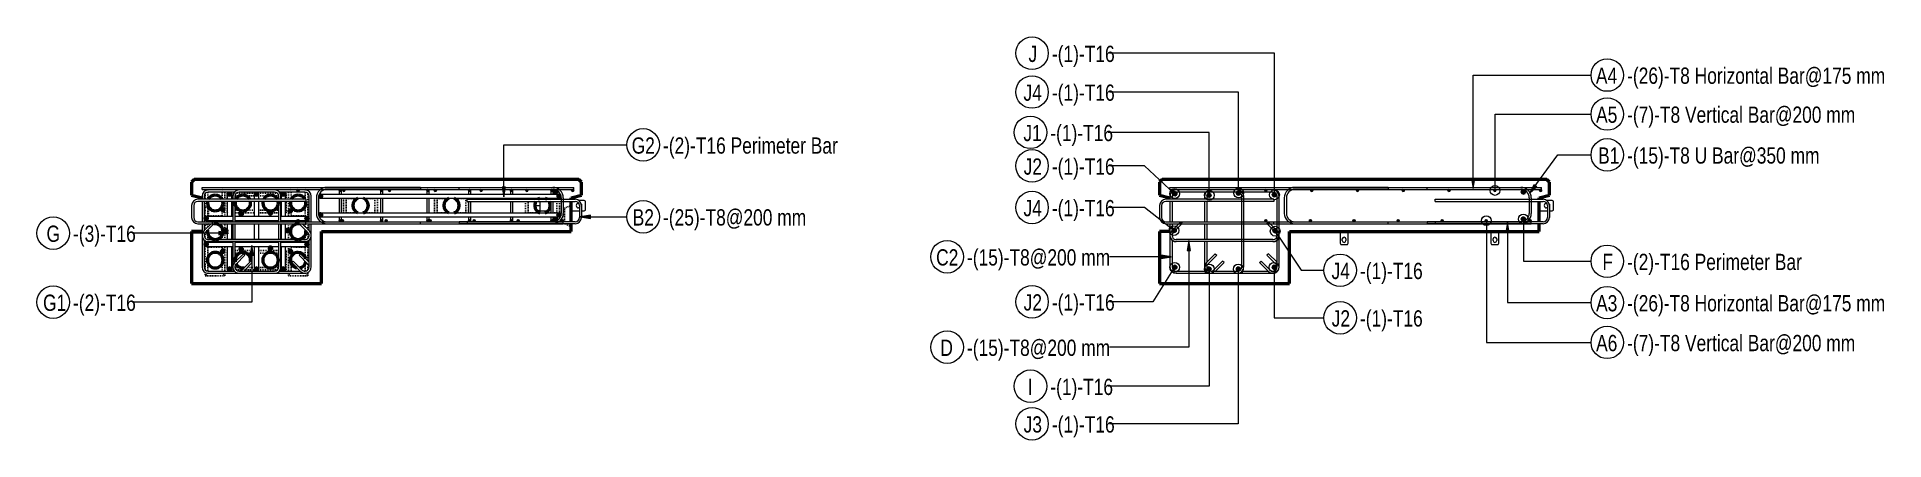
# Model space of a CAD drawing. Header units: millimetres. Extents: x -1228 to 17985, y -2296 to 18684.
# Drawn here: x 10879 to 17985, y 17134 to 18684 of the extents above.
import ezdxf

# ---------------------------------------------------------------- set-up
doc = ezdxf.new("R2010")
doc.units = ezdxf.units.MM
doc.linetypes.add('Dash', pattern=[6.36, 3.18, -3.18])
for name, color, linetype, lineweight in [('A-GENM', 13, 'Continuous', 18), ('A-WALL', 113, 'Continuous', 25), ('A-WALL-HDLN', 110, 'Dash', 25), ('S-RBAR', 171, 'Continuous', 18), ('S-RBAR-IDEN', 171, 'Continuous', 9)]:
    doc.layers.add(name, color=color, linetype=linetype, lineweight=lineweight)
doc.styles.add('Nirmala UI Semilight_2', font='NirmalaS.ttf', dxfattribs={"width": 0.8, "height": 62.5})

msp = doc.modelspace()

# ---------------------------------------------------------------- texts
at = {"layer": 'S-RBAR-IDEN', "char_height": 62.5, "attachment_point": 1, "style": 'Nirmala UI Semilight_2'}
for s, insert, width in [('J', (14693.3, 18650.1), 28.861), ('-(1)-T16', (14783.6, 18650.1), 267.764), ('A4', (16876.5, 18566.1), 101.013), ('-(26)-T8 Horizontal Bar@175 mm', (16996.5, 18566.1), 1208.945), ('J4', (14674.1, 18500.9), 75.359), ('-(1)-T16', (14783.6, 18500.9), 267.764), ('A5', (16877.2, 18416.2), 99.409), ('-(7)-T8 Vertical Bar@200 mm', (16996.5, 18416.2), 1069.451), ('J1', (14673.9, 18345.8), 60.928), ('-(1)-T16', (14777.3, 18345.8), 267.764), ('G2', (13166.7, 18297.6), 102.616), ('-(2)-T16 Perimeter Bar', (13287.4, 18297.6), 801.687), ('J2', (14674.8, 18216.7), 73.755), ('-(1)-T16', (14783.6, 18216.7), 267.764), ('B1', (16885.2, 18259.2), 80.169), ('-(15)-T8 U Bar@350 mm', (16996.5, 18259.2), 888.27), ('J4', (14674.1, 18056.8), 75.359), ('-(1)-T16', (14783.6, 18056.8), 267.764), ('B2', (13170.7, 18021.2), 92.996), ('-(25)-T8@200 mm', (13287.4, 18021.2), 676.624), ('G', (10915.4, 17958.4), 57.721), ('-(3)-T16', (11017.5, 17958.4), 280.591), ('C2', (14338.1, 17867.4), 97.806), ('-(15)-T8@200 mm', (14456.8, 17867.4), 663.797), ('F', (16901.7, 17850), 40.084), ('-(2)-T16 Perimeter Bar', (16996.5, 17850), 801.687), ('J4', (15859.3, 17815.3), 75.359), ('-(1)-T16', (15968.8, 17815.3), 267.764), ('-(2)-T16', (11017.5, 17693), 280.591), ('-(1)-T16', (14783.6, 17694.3), 267.764), ('G1', (10902.2, 17693), 89.789), ('J2', (14674.8, 17694.3), 73.755), ('J2', (15860, 17632.7), 73.755), ('-(1)-T16', (15968.8, 17632.7), 267.764), ('A3', (16877.2, 17691.2), 99.409), ('-(26)-T8 Horizontal Bar@175 mm', (16996.5, 17691.2), 1208.945), ('D', (14354.6, 17519.8), 57.721), ('-(15)-T8@200 mm', (14456.8, 17519.8), 663.797), ('A6', (16877.2, 17538), 99.409), ('-(7)-T8 Vertical Bar@200 mm', (16996.5, 17538), 1069.451), ('I', (14690.4, 17369.5), 20.844), ('-(1)-T16', (14777.3, 17369.5), 267.764), ('J3', (14674.8, 17225.1), 73.755), ('-(1)-T16', (14783.6, 17225.1), 267.764)]:
    msp.add_mtext(s, dxfattribs=dict(at, insert=insert, width=width))

# ---------------------------------------------------------------- blocks, each defined once
blk = doc.blocks.new('RR spread anchor face based - RR-SA-3_0-200-1726827-Elevation Top Copy 2')
at = {"layer": 'A-GENM'}
for p, q in [((2428.8, 18051.4), (2428.8, 18035.4)), ((2428.8, 18051.4), (2428.8, 18035.5)), ((2598.8, 18055.4), (2577.8, 18055.4)), ((2603.8, 18052.9), (2598.8, 18055.4)), ((2603.8, 18017.9), (2603.8, 18052.9)), ((2408.9, 18035.4), (2428.8, 18035.4)), ((2428.8, 18015.4), (2417, 18015.4)), ((2428.8, 18035.4), (2428.8, 18015.4)), ((2428.8, 18035.4), (2428.8, 18015.4)), ((2428.8, 18015.4), (2460.6, 18015.4)), ((2548.8, 18015.4), (2580.8, 18015.4)), ((2577.5, 18044.4), (2577.9, 18044.4)), ((2580.8, 18026.4), (2577.5, 18026.4)), ((2588.8, 18015.4), (2598.8, 18015.4)), ((2598.8, 18015.4), (2603.8, 18017.9))]:
    blk.add_line(p, q, dxfattribs=at)
for centre, start, end in [((2577.5, 18035.4), 90, 270), ((2581.5, 18035.4), 324.81675, 43.77435)]:
    blk.add_arc(centre, 9, start, end, dxfattribs=at)
blk = doc.blocks.new('RR spread anchor face based - RR-SA-2_5-150-1726819-Elevation Top Copy 2 Copy 1')
at = {"layer": 'A-GENM'}
for p, q in [((1783.8, 17935.4), (1783.8, 17890.4)), ((1813.8, 17890.4), (1813.8, 17935.4)), ((1783.8, 17890.4), (1786.3, 17885.4)), ((1786.3, 17885.4), (1811.3, 17885.4)), ((1791.8, 17900.9), (1791.8, 17906.9)), ((1805.8, 17906.9), (1805.8, 17900.9)), ((1811.3, 17885.4), (1813.8, 17890.4))]:
    blk.add_line(p, q, dxfattribs=at)
for centre, start, end in [((1798.8, 17906.9), 360, 180), ((1798.8, 17900.9), 180, 0)]:
    blk.add_arc(centre, 7, start, end, dxfattribs=at)
blk = doc.blocks.new('RR spread anchor face based - RR-SA-3_0-200-1726827-Elevation Top Copy 2 Copy 1')
at = {"layer": 'A-GENM'}
for p, q in [((2598.8, 18055.4), (2577.8, 18055.4)), ((2603.8, 18052.9), (2598.8, 18055.4)), ((2603.8, 18017.9), (2603.8, 18052.9)), ((2548.8, 18015.4), (2580.8, 18015.4)), ((2577.5, 18044.4), (2577.9, 18044.4)), ((2580.8, 18026.4), (2577.5, 18026.4)), ((2588.8, 18015.4), (2598.8, 18015.4)), ((2598.8, 18015.4), (2603.8, 18017.9))]:
    blk.add_line(p, q, dxfattribs=at)
for centre, start, end in [((2577.5, 18035.4), 90, 270), ((2581.5, 18035.4), 324.81675, 43.77435)]:
    blk.add_arc(centre, 9, start, end, dxfattribs=at)
blk = doc.blocks.new('M_Rebar Tag_rfa Dimension - ARROW-793927-Elevation Top Copy 2')
at = {"layer": 'S-RBAR-IDEN'}
blk.add_circle((556.2, 17929.6), 62.5, dxfattribs=at)
blk = doc.blocks.new('M_Rebar Tag_rfa Dimension - ARROW-793927-Elevation Top Copy 2 Copy 1')
at = {"layer": 'S-RBAR-IDEN'}
blk.add_circle((2811.2, 18230.4), 62.5, dxfattribs=at)
blk = doc.blocks.new('M_Rebar Tag_rfa Dimension - DOT 1_5-793931-Elevation Top Copy 2 Copy 1')
at = {"layer": 'S-RBAR-IDEN'}
blk.add_circle((2811.2, 17821.2), 62.5, dxfattribs=at)

# ---------------------------------------------------------------- hatches: boundary and pattern name
at = {"layer": 'S-RBAR'}
h = msp.add_hatch(color=256, dxfattribs=at)
edge = h.paths.add_edge_path()
edge.add_arc((11620.3, 18079.4), 8, 0, 360)
for points in [[(11618.6, 18071.6), (11625.3, 18073.2), (11628.3, 18079.4), (11625.3, 18085.7), (11618.6, 18087.2), (11613.1, 18082.9), (11613.1, 18076)], [(11722, 18071.6), (11728.7, 18073.2), (11731.7, 18079.4), (11728.7, 18085.7), (11722, 18087.2), (11716.5, 18082.9), (11716.5, 18076)], [(11825.4, 18071.6), (11832.1, 18073.2), (11835.1, 18079.4), (11832.1, 18085.7), (11825.4, 18087.2), (11819.9, 18082.9), (11819.9, 18076)], [(11881.8, 18089.6), (11886.3, 18091.1), (11886.3, 18095.8), (11881.8, 18097.2), (11879, 18093.4)], [(11970.2, 18063.4), (11976.4, 18066.4), (11978, 18073.2), (11973.6, 18078.6), (11966.7, 18078.6), (11962.8, 18073.7), (11962.6, 18072), (11963.9, 18066.4), (11966, 18065.4)], [(12044.5, 18089.6), (12048.9, 18091.1), (12048.9, 18095.8), (12044.5, 18097.2), (12041.7, 18093.4)], [(12057.9, 18089.6), (12062.4, 18091.1), (12062.4, 18095.8), (12057.9, 18097.2), (12055.1, 18093.4)], [(12203.1, 18089.6), (12207.6, 18091.1), (12207.6, 18095.8), (12203.1, 18097.2), (12200.3, 18093.4)], [(12234, 18089.6), (12238.5, 18091.1), (12238.5, 18095.8), (12234, 18097.2), (12231.3, 18093.4)], [(12381.7, 18089.6), (12386.2, 18091.1), (12386.2, 18095.8), (12381.7, 18097.2), (12379, 18093.4)], [(12410.1, 18089.6), (12414.6, 18091.1), (12414.6, 18095.8), (12410.1, 18097.2), (12407.4, 18093.4)], [(12541.6, 18089.6), (12546.1, 18091.1), (12546.1, 18095.8), (12541.6, 18097.2), (12538.8, 18093.4)], [(12586.3, 18089.6), (12590.7, 18091.1), (12590.7, 18095.8), (12586.3, 18097.2), (12583.5, 18093.4), (12585.4, 18090.8)], [(12702.7, 18089.6), (12707.2, 18091.1), (12707.2, 18095.8), (12702.7, 18097.2), (12700, 18093.4)], [(12762.4, 18089.6), (12766.9, 18091.1), (12766.9, 18095.8), (12762.4, 18097.2), (12759.6, 18093.4)], [(12858.9, 18089.6), (12863.3, 18091.1), (12863.3, 18095.8), (12858.9, 18097.2), (12856.1, 18093.4)], [(12873.5, 18079.4), (12879.7, 18082.4), (12881.3, 18089.2), (12877, 18094.6), (12870, 18094.6), (12865.7, 18089.2), (12867.2, 18082.4), (12871, 18080.6)], [(12887.1, 18063.4), (12893.4, 18066.4), (12894.7, 18073.4), (12890.6, 18078.6), (12883.6, 18078.6), (12879.3, 18073.2), (12880.9, 18066.4), (12884, 18064.9)], [(12938.5, 18089.6), (12943, 18091.1), (12943, 18095.8), (12938.5, 18097.2), (12935.7, 18093.4)], [(15257.3, 18072.9), (15263.1, 18076.6), (15263.9, 18083.5), (15259, 18088.4), (15252.1, 18087.6), (15248.4, 18081.7), (15250.7, 18075.2)], [(15389.9, 18067.2), (15395.3, 18071.5), (15395.3, 18078.5), (15389.9, 18082.8), (15383.1, 18081.2), (15380.1, 18075), (15383.1, 18068.7)], [(15502.9, 18075.6), (15508.4, 18080), (15508.4, 18086.9), (15502.9, 18091.2), (15496.2, 18089.7), (15493.2, 18083.4), (15496.2, 18077.2)], [(15605.8, 18089.6), (15610.3, 18091.1), (15610.3, 18095.8), (15605.8, 18097.2), (15603, 18093.4)], [(15641.8, 18069.3), (15646.7, 18074.2), (15645.9, 18081.1), (15640, 18084.8), (15633.5, 18082.5), (15631.2, 18075.9), (15634.9, 18070)], [(15781.9, 18089.6), (15786.4, 18091.1), (15786.4, 18095.8), (15781.9, 18097.2), (15779.2, 18093.4)], [(15958, 18089.6), (15962.5, 18091.1), (15962.5, 18095.8), (15958, 18097.2), (15955.3, 18093.4)], [(16134.2, 18089.6), (16138.6, 18091.1), (16138.6, 18095.8), (16134.2, 18097.2), (16131.4, 18093.4)], [(16310.3, 18089.6), (16314.8, 18091.1), (16314.8, 18095.8), (16310.3, 18097.2), (16307.5, 18093.4)], [(16486.4, 18089.6), (16490.9, 18091.1), (16490.9, 18095.8), (16486.4, 18097.2), (16483.6, 18093.4)], [(16597.5, 18079.4), (16603.8, 18082.4), (16605.3, 18089.2), (16601, 18094.6), (16594, 18094.6), (16589.7, 18089.2), (16591.2, 18082.4)], [(16662.5, 18089.6), (16667, 18091.1), (16667, 18095.8), (16662.5, 18097.2), (16659.8, 18093.4)], [(11529.7, 17978.6), (11536, 17981.6), (11537.5, 17988.3), (11533.2, 17993.8), (11526.3, 17993.8), (11521.9, 17988.3), (11523.5, 17981.6)], [(11593.5, 18012.6), (11599.4, 18016.3), (11600.2, 18023.2), (11595.3, 18028.1), (11588.4, 18027.3), (11584.7, 18021.5), (11587, 18014.9)], [(11665.9, 17995.3), (11671.3, 17999.6), (11671.3, 18006.5), (11665.9, 18010.9), (11659.1, 18009.3), (11656.1, 18003.1), (11659.1, 17996.8)], [(11778.9, 18000.8), (11784.3, 18005.1), (11784.2, 18012.2), (11778.9, 18016.4), (11772.2, 18014.9), (11769.1, 18008.6), (11772.2, 18002.4)], [(11855.4, 18006.9), (11860.3, 18012.2), (11859.6, 18018.7), (11853.7, 18022.4), (11847.1, 18020.1), (11844.8, 18013.6), (11848.5, 18007.7)], [(11884.3, 17973.6), (11887, 17977.4), (11884.3, 17981.2), (11879.8, 17979.8), (11879.8, 17975.1)], [(11917.7, 17978.6), (11924, 17981.6), (11925.5, 17988.3), (11921.2, 17993.8), (11914.3, 17993.8), (11909.9, 17988.3), (11911.5, 17981.6)], [(11970.2, 17991.6), (11976.4, 17994.6), (11978, 18001.3), (11973.6, 18006.8), (11966.7, 18006.8), (11962.4, 18001.3), (11963.9, 17994.6), (11966, 17993.5)], [(12044.5, 17973.6), (12048.9, 17975.1), (12048.9, 17979.8), (12044.5, 17981.2), (12041.7, 17977.4)], [(12055.3, 17973.6), (12058, 17977.4), (12055.3, 17981.2), (12050.8, 17979.8), (12050.8, 17975.1)], [(12203.1, 17973.6), (12207.6, 17975.1), (12207.6, 17979.8), (12203.1, 17981.2), (12200.3, 17977.4)], [(12223.2, 17973.6), (12225.9, 17977.4), (12223.2, 17981.2), (12218.7, 17979.8), (12218.7, 17975.1)], [(12381.7, 17973.6), (12386.2, 17975.1), (12386.2, 17979.8), (12381.7, 17981.2), (12379, 17977.4)], [(12392.6, 17973.6), (12395.4, 17977.4), (12392.6, 17981.2), (12388.1, 17979.8), (12388.1, 17975.1)], [(12541.6, 17973.6), (12546.1, 17975.1), (12546.1, 17979.8), (12541.6, 17981.2), (12538.8, 17977.4)], [(12562.1, 17973.6), (12564.8, 17977.4), (12562.1, 17981.2), (12557.6, 17979.8), (12557.6, 17975.1)], [(12702.7, 17973.6), (12707.2, 17975.1), (12707.2, 17979.8), (12702.7, 17981.2), (12700, 17977.4)], [(12731.5, 17973.6), (12734.3, 17977.4), (12731.5, 17981.2), (12727.1, 17979.8), (12727.1, 17975.1)], [(12858.9, 17973.6), (12863.3, 17975.1), (12863.3, 17979.8), (12858.9, 17981.2), (12856.1, 17977.4)], [(12873.5, 17975.7), (12879.7, 17978.7), (12881.3, 17985.5), (12877, 17990.9), (12870, 17990.9), (12865.7, 17985.5), (12867.2, 17978.7)], [(12887.1, 17991.6), (12893.4, 17994.6), (12894.9, 18001.3), (12890.6, 18006.8), (12883.6, 18006.8), (12879.3, 18001.3), (12880.9, 17994.6), (12884, 17993)], [(12901, 17973.6), (12903.7, 17977.4), (12901, 17981.2), (12896.5, 17979.8), (12896.5, 17975.1)], [(15608.3, 17973.6), (15611, 17977.4), (15608.3, 17981.2), (15603.8, 17979.8), (15603.8, 17975.1)], [(15779.3, 17973.6), (15782.1, 17977.4), (15779.3, 17981.2), (15774.8, 17979.8), (15774.8, 17975.1)], [(15947.2, 17973.6), (15949.9, 17977.4), (15947.2, 17981.2), (15942.7, 17979.8), (15942.7, 17975.1)], [(16116.6, 17973.6), (16119.4, 17977.4), (16116.6, 17981.2), (16112.2, 17979.8), (16112.2, 17975.1)], [(16286.1, 17973.6), (16288.8, 17977.4), (16286.1, 17981.2), (16281.6, 17979.8), (16281.6, 17975.1)], [(16455.5, 17973.6), (16458.3, 17977.4), (16455.5, 17981.2), (16451.1, 17979.8), (16451.1, 17975.1)], [(16597.5, 17975.7), (16603.8, 17978.7), (16605.3, 17985.5), (16601, 17990.9), (16594, 17990.9), (16589.7, 17985.5), (16591.2, 17978.7)], [(16625, 17973.6), (16627.8, 17977.4), (16625, 17981.2), (16620.5, 17979.8), (16620.5, 17975.1)], [(11604.6, 17931.4), (11610.8, 17934.5), (11612.4, 17941.2), (11608.1, 17946.7), (11601.1, 17946.7), (11596.8, 17941.2), (11598.3, 17934.5)], [(11846.4, 17932.2), (11850.7, 17937.7), (11849.2, 17944.4), (11842.9, 17947.4), (11836.6, 17944.4), (11835.1, 17937.7), (11839.4, 17932.2)], [(15253.8, 17931.4), (15260, 17934.5), (15261.6, 17941.2), (15257.2, 17946.7), (15250.3, 17946.7), (15246, 17941.2), (15247.5, 17934.5)], [(15645.2, 17932.2), (15649.6, 17937.7), (15648, 17944.4), (15641.8, 17947.4), (15635.5, 17944.4), (15634, 17937.7), (15638.3, 17932.2)], [(11529.7, 17878.6), (11536, 17881.6), (11537.5, 17888.3), (11533.2, 17893.8), (11526.3, 17893.8), (11521.9, 17888.3), (11523.5, 17881.6)], [(11591.7, 17850.4), (11598.3, 17852.7), (11600.6, 17859.2), (11596.9, 17865.1), (11590, 17865.9), (11585.1, 17861), (11585.8, 17854.1)], [(11662.3, 17860), (11669.1, 17861.5), (11672.1, 17867.8), (11669.1, 17874.1), (11662.3, 17875.6), (11656.9, 17871.3), (11656.9, 17864.3)], [(11775.4, 17862.5), (11782.1, 17864), (11785.1, 17870.3), (11782.1, 17876.5), (11775.4, 17878.1), (11769.9, 17873.8), (11769.9, 17866.8)], [(11852.2, 17850.8), (11859.1, 17851.5), (11862.8, 17857.4), (11860.5, 17864), (11854, 17866.3), (11848.1, 17862.6), (11847.3, 17855.7)], [(11917.7, 17878.6), (11924, 17881.6), (11925.5, 17888.3), (11921.2, 17893.8), (11914.3, 17893.8), (11909.9, 17888.3), (11911.5, 17881.6)], [(11618.6, 17783.6), (11625.3, 17785.2), (11628.3, 17791.4), (11625.3, 17797.7), (11618.6, 17799.2), (11613.1, 17794.9), (11613.1, 17788), (11618, 17784.1)], [(11722, 17783.6), (11728.7, 17785.2), (11731.7, 17791.4), (11728.7, 17797.7), (11722, 17799.2), (11716.5, 17794.9), (11716.5, 17788), (11721.4, 17784.1)], [(11825.4, 17783.6), (11832.1, 17785.2), (11835.1, 17791.4), (11832.1, 17797.7), (11825.4, 17799.2), (11819.9, 17794.9), (11819.9, 17788), (11824.8, 17784.1)], [(15255.5, 17790.1), (15262, 17792.4), (15264.3, 17798.9), (15260.6, 17804.8), (15253.7, 17805.6), (15248.8, 17800.7), (15249.6, 17793.8)], [(15386.3, 17783.6), (15393.1, 17785.2), (15396.1, 17791.4), (15393.1, 17797.7), (15386.3, 17799.2), (15380.9, 17794.9), (15380.9, 17788)], [(15499.4, 17783.6), (15506.1, 17785.2), (15509.2, 17791.4), (15506.1, 17797.7), (15499.4, 17799.2), (15493.9, 17794.9), (15493.9, 17788)], [(15636.5, 17790.5), (15643.4, 17791.3), (15647.1, 17797.2), (15644.8, 17803.7), (15638.3, 17806), (15632.4, 17802.3), (15631.6, 17795.4)]]:
    msp.add_hatch(color=256, dxfattribs=at).paths.add_polyline_path(points)
h = msp.add_hatch(color=256, dxfattribs=at)
edge = h.paths.add_edge_path()
edge.add_arc((11723.7, 18079.4), 8, 0, 360)
h = msp.add_hatch(color=256, dxfattribs=at)
edge = h.paths.add_edge_path()
edge.add_arc((11827.1, 18079.4), 8, 0, 360)
h = msp.add_hatch(color=256, dxfattribs=at)
edge = h.paths.add_edge_path()
edge.add_arc((11883, 18093.4), 4, 0, 360)
h = msp.add_hatch(color=256, dxfattribs=at)
edge = h.paths.add_edge_path()
edge.add_arc((11970.2, 18071.4), 8, 175.65008, 270)
edge.add_line((11970.2, 18063.4), (11970.2, 18071.4))
edge.add_line((11970.2, 18071.4), (11962.2, 18072))
h = msp.add_hatch(color=256, dxfattribs=at)
edge = h.paths.add_edge_path()
edge.add_arc((11970.2, 18071.4), 8, 270, 521.9091)
edge.add_line((11962.5, 18073.9), (11970.2, 18071.4))
edge.add_line((11970.2, 18071.4), (11970.2, 18063.4))
h = msp.add_hatch(color=256, dxfattribs=at)
edge = h.paths.add_edge_path()
edge.add_arc((12045.7, 18093.4), 4, 0, 360)
h = msp.add_hatch(color=256, dxfattribs=at)
edge = h.paths.add_edge_path()
edge.add_arc((12059.1, 18093.4), 4, 0, 360)
h = msp.add_hatch(color=256, dxfattribs=at)
edge = h.paths.add_edge_path()
edge.add_arc((12204.3, 18093.4), 4, 0, 360)
h = msp.add_hatch(color=256, dxfattribs=at)
edge = h.paths.add_edge_path()
edge.add_arc((12235.3, 18093.4), 4, 0, 360)
h = msp.add_hatch(color=256, dxfattribs=at)
edge = h.paths.add_edge_path()
edge.add_arc((12383, 18093.4), 4, 0, 360)
h = msp.add_hatch(color=256, dxfattribs=at)
edge = h.paths.add_edge_path()
edge.add_arc((12411.4, 18093.4), 4, 0, 360)
h = msp.add_hatch(color=256, dxfattribs=at)
edge = h.paths.add_edge_path()
edge.add_arc((12542.8, 18093.4), 4, 0, 360)
h = msp.add_hatch(color=256, dxfattribs=at)
edge = h.paths.add_edge_path()
edge.add_arc((12587.5, 18093.4), 4, 0, 360)
h = msp.add_hatch(color=256, dxfattribs=at)
edge = h.paths.add_edge_path()
edge.add_arc((12704, 18093.4), 4, 0, 360)
h = msp.add_hatch(color=256, dxfattribs=at)
edge = h.paths.add_edge_path()
edge.add_arc((12763.6, 18093.4), 4, 0, 360)
h = msp.add_hatch(color=256, dxfattribs=at)
edge = h.paths.add_edge_path()
edge.add_arc((12860.1, 18093.4), 4, 0, 360)
h = msp.add_hatch(color=256, dxfattribs=at)
edge = h.paths.add_edge_path()
edge.add_arc((12873.5, 18087.4), 8, 0, 360)
h = msp.add_hatch(color=256, dxfattribs=at)
edge = h.paths.add_edge_path()
edge.add_arc((12887.1, 18071.4), 8, 15.53832, 270)
edge.add_line((12887.1, 18063.4), (12887.1, 18071.4))
edge.add_line((12887.1, 18071.4), (12894.8, 18073.5))
h = msp.add_hatch(color=256, dxfattribs=at)
edge = h.paths.add_edge_path()
edge.add_arc((12887.1, 18071.4), 8, 270, 368.8793)
edge.add_line((12895, 18072.6), (12887.1, 18071.4))
edge.add_line((12887.1, 18071.4), (12887.1, 18063.4))
h = msp.add_hatch(color=256, dxfattribs=at)
edge = h.paths.add_edge_path()
edge.add_arc((12939.7, 18093.4), 4, 0, 360)
h = msp.add_hatch(color=256, dxfattribs=at)
edge = h.paths.add_edge_path()
edge.add_arc((15256.4, 18080.8), 8, 0, 360)
h = msp.add_hatch(color=256, dxfattribs=at)
edge = h.paths.add_edge_path()
edge.add_arc((15388.1, 18075), 8, 0, 360)
h = msp.add_hatch(color=256, dxfattribs=at)
edge = h.paths.add_edge_path()
edge.add_arc((15501.2, 18083.4), 8, 0, 360)
h = msp.add_hatch(color=256, dxfattribs=at)
edge = h.paths.add_edge_path()
edge.add_arc((15607, 18093.4), 4, 0, 360)
h = msp.add_hatch(color=256, dxfattribs=at)
edge = h.paths.add_edge_path()
edge.add_arc((15639.1, 18076.8), 8, 0, 360)
h = msp.add_hatch(color=256, dxfattribs=at)
edge = h.paths.add_edge_path()
edge.add_arc((15783.2, 18093.4), 4, 0, 360)
h = msp.add_hatch(color=256, dxfattribs=at)
edge = h.paths.add_edge_path()
edge.add_arc((15959.3, 18093.4), 4, 0, 360)
h = msp.add_hatch(color=256, dxfattribs=at)
edge = h.paths.add_edge_path()
edge.add_arc((16135.4, 18093.4), 4, 0, 360)
h = msp.add_hatch(color=256, dxfattribs=at)
edge = h.paths.add_edge_path()
edge.add_arc((16311.5, 18093.4), 4, 0, 360)
h = msp.add_hatch(color=256, dxfattribs=at)
edge = h.paths.add_edge_path()
edge.add_arc((16487.6, 18093.4), 4, 0, 360)
h = msp.add_hatch(color=256, dxfattribs=at)
edge = h.paths.add_edge_path()
edge.add_arc((16597.5, 18087.4), 8, 0, 360)
h = msp.add_hatch(color=256, dxfattribs=at)
edge = h.paths.add_edge_path()
edge.add_arc((16663.8, 18093.4), 4, 0, 360)
h = msp.add_hatch(color=256, dxfattribs=at)
edge = h.paths.add_edge_path()
edge.add_arc((11529.7, 17986.6), 8, 0, 360)
h = msp.add_hatch(color=256, dxfattribs=at)
edge = h.paths.add_edge_path()
edge.add_arc((11592.6, 18020.6), 8, 0, 360)
h = msp.add_hatch(color=256, dxfattribs=at)
edge = h.paths.add_edge_path()
edge.add_arc((11664.1, 18003.1), 8, 0, 360)
h = msp.add_hatch(color=256, dxfattribs=at)
edge = h.paths.add_edge_path()
edge.add_arc((11777.1, 18008.6), 8, 0, 360)
h = msp.add_hatch(color=256, dxfattribs=at)
edge = h.paths.add_edge_path()
edge.add_arc((11852.8, 18014.5), 8, 0, 360)
h = msp.add_hatch(color=256, dxfattribs=at)
edge = h.paths.add_edge_path()
edge.add_arc((11883, 17977.4), 4, 0, 360)
h = msp.add_hatch(color=256, dxfattribs=at)
edge = h.paths.add_edge_path()
edge.add_arc((11917.7, 17986.6), 8, 0, 360)
h = msp.add_hatch(color=256, dxfattribs=at)
edge = h.paths.add_edge_path()
edge.add_arc((11970.2, 17999.6), 8, 270, 578.48784)
edge.add_line((11963.9, 17994.6), (11970.2, 17999.6))
edge.add_line((11970.2, 17999.6), (11970.2, 17991.6))
h = msp.add_hatch(color=256, dxfattribs=at)
edge = h.paths.add_edge_path()
edge.add_arc((11970.2, 17999.6), 8, 218.59244, 270)
edge.add_line((11970.2, 17991.6), (11970.2, 17999.6))
edge.add_line((11970.2, 17999.6), (11963.9, 17994.6))
h = msp.add_hatch(color=256, dxfattribs=at)
edge = h.paths.add_edge_path()
edge.add_arc((12045.7, 17977.4), 4, 0, 360)
h = msp.add_hatch(color=256, dxfattribs=at)
edge = h.paths.add_edge_path()
edge.add_arc((12054, 17977.4), 4, 0, 360)
h = msp.add_hatch(color=256, dxfattribs=at)
edge = h.paths.add_edge_path()
edge.add_arc((12204.3, 17977.4), 4, 0, 360)
h = msp.add_hatch(color=256, dxfattribs=at)
edge = h.paths.add_edge_path()
edge.add_arc((12221.9, 17977.4), 4, 0, 360)
h = msp.add_hatch(color=256, dxfattribs=at)
edge = h.paths.add_edge_path()
edge.add_arc((12383, 17977.4), 4, 0, 360)
h = msp.add_hatch(color=256, dxfattribs=at)
edge = h.paths.add_edge_path()
edge.add_arc((12391.4, 17977.4), 4, 0, 360)
h = msp.add_hatch(color=256, dxfattribs=at)
edge = h.paths.add_edge_path()
edge.add_arc((12542.8, 17977.4), 4, 0, 360)
h = msp.add_hatch(color=256, dxfattribs=at)
edge = h.paths.add_edge_path()
edge.add_arc((12560.8, 17977.4), 4, 0, 360)
h = msp.add_hatch(color=256, dxfattribs=at)
edge = h.paths.add_edge_path()
edge.add_arc((12704, 17977.4), 4, 0, 360)
h = msp.add_hatch(color=256, dxfattribs=at)
edge = h.paths.add_edge_path()
edge.add_arc((12730.3, 17977.4), 4, 0, 360)
h = msp.add_hatch(color=256, dxfattribs=at)
edge = h.paths.add_edge_path()
edge.add_arc((12860.1, 17977.4), 4, 0, 360)
h = msp.add_hatch(color=256, dxfattribs=at)
edge = h.paths.add_edge_path()
edge.add_arc((12873.5, 17983.7), 8, 0, 360)
h = msp.add_hatch(color=256, dxfattribs=at)
edge = h.paths.add_edge_path()
edge.add_arc((12887.1, 17999.6), 8, 0, 360)
h = msp.add_hatch(color=256, dxfattribs=at)
edge = h.paths.add_edge_path()
edge.add_arc((12899.7, 17977.4), 4, 0, 360)
h = msp.add_hatch(color=256, dxfattribs=at)
edge = h.paths.add_edge_path()
edge.add_arc((15607, 17977.4), 4, 0, 360)
h = msp.add_hatch(color=256, dxfattribs=at)
edge = h.paths.add_edge_path()
edge.add_arc((15778.1, 17977.4), 4, 0, 360)
h = msp.add_hatch(color=256, dxfattribs=at)
edge = h.paths.add_edge_path()
edge.add_arc((15945.9, 17977.4), 4, 0, 360)
h = msp.add_hatch(color=256, dxfattribs=at)
edge = h.paths.add_edge_path()
edge.add_arc((16115.4, 17977.4), 4, 0, 360)
h = msp.add_hatch(color=256, dxfattribs=at)
edge = h.paths.add_edge_path()
edge.add_arc((16284.8, 17977.4), 4, 0, 360)
h = msp.add_hatch(color=256, dxfattribs=at)
edge = h.paths.add_edge_path()
edge.add_arc((16454.3, 17977.4), 4, 0, 360)
h = msp.add_hatch(color=256, dxfattribs=at)
edge = h.paths.add_edge_path()
edge.add_arc((16597.5, 17983.7), 8, 0, 360)
h = msp.add_hatch(color=256, dxfattribs=at)
edge = h.paths.add_edge_path()
edge.add_arc((16623.8, 17977.4), 4, 0, 360)
h = msp.add_hatch(color=256, dxfattribs=at)
edge = h.paths.add_edge_path()
edge.add_arc((11604.6, 17939.4), 8, 0, 360)
h = msp.add_hatch(color=256, dxfattribs=at)
edge = h.paths.add_edge_path()
edge.add_arc((11842.9, 17939.4), 8, 0, 360)
h = msp.add_hatch(color=256, dxfattribs=at)
edge = h.paths.add_edge_path()
edge.add_arc((15253.8, 17939.4), 8, 0, 360)
h = msp.add_hatch(color=256, dxfattribs=at)
edge = h.paths.add_edge_path()
edge.add_arc((15641.8, 17939.4), 8, 0, 360)
h = msp.add_hatch(color=256, dxfattribs=at)
edge = h.paths.add_edge_path()
edge.add_arc((11529.7, 17886.6), 8, 0, 360)
h = msp.add_hatch(color=256, dxfattribs=at)
edge = h.paths.add_edge_path()
edge.add_arc((11592.6, 17858.3), 8, 0, 360)
h = msp.add_hatch(color=256, dxfattribs=at)
edge = h.paths.add_edge_path()
edge.add_arc((11664.1, 17867.8), 8, 0, 360)
h = msp.add_hatch(color=256, dxfattribs=at)
edge = h.paths.add_edge_path()
edge.add_arc((11777.1, 17870.3), 8, 0, 360)
h = msp.add_hatch(color=256, dxfattribs=at)
edge = h.paths.add_edge_path()
edge.add_arc((11854.9, 17858.3), 8, 0, 360)
h = msp.add_hatch(color=256, dxfattribs=at)
edge = h.paths.add_edge_path()
edge.add_arc((11917.7, 17886.6), 8, 0, 360)
h = msp.add_hatch(color=256, dxfattribs=at)
edge = h.paths.add_edge_path()
edge.add_arc((11620.3, 17791.4), 8, 0, 360)
h = msp.add_hatch(color=256, dxfattribs=at)
edge = h.paths.add_edge_path()
edge.add_arc((11723.7, 17791.4), 8, 0, 360)
h = msp.add_hatch(color=256, dxfattribs=at)
edge = h.paths.add_edge_path()
edge.add_arc((11827.1, 17791.4), 8, 0, 360)
h = msp.add_hatch(color=256, dxfattribs=at)
edge = h.paths.add_edge_path()
edge.add_arc((15256.4, 17798.1), 8, 0, 360)
h = msp.add_hatch(color=256, dxfattribs=at)
edge = h.paths.add_edge_path()
edge.add_arc((15388.1, 17791.4), 8, 0, 360)
h = msp.add_hatch(color=256, dxfattribs=at)
edge = h.paths.add_edge_path()
edge.add_arc((15501.2, 17791.4), 8, 0, 360)
h = msp.add_hatch(color=256, dxfattribs=at)
edge = h.paths.add_edge_path()
edge.add_arc((15639.1, 17798.1), 8, 0, 360)
at = {"layer": 'S-RBAR-IDEN'}
for points in [[(16404.3, 18101.4), (16410.9, 18138.9), (16397.7, 18138.9)], [(12674.5, 18068.6), (12681.1, 18106.1), (12667.9, 18106.1)], [(16621.4, 18081.2), (16648.8, 18107.6), (16638.1, 18115.4)], [(12970.3, 17992.4), (13007.8, 17985.8), (13007.8, 17999)], [(11616.1, 17929.6), (11578.6, 17936.2), (11578.6, 17923)], [(16536.7, 17969.4), (16530.1, 17931.9), (16543.3, 17931.9)], [(11704.8, 17881.7), (11698.2, 17844.2), (11711.4, 17844.2)], [(15241.8, 17838.6), (15204.3, 17845.2), (15204.3, 17832)], [(15310.8, 17900.7), (15304.2, 17863.2), (15317.4, 17863.2)]]:
    msp.add_hatch(color=256, dxfattribs=at).paths.add_polyline_path(points)

# ---------------------------------------------------------------- linework, layer by layer
at = {"layer": 'A-WALL', "lineweight": 50}
for p, q in [((11483.7, 18135.4), (11473.7, 18125.4)), ((11473.7, 18125.4), (11473.7, 18075.4)), ((12963.7, 18135.4), (11483.7, 18135.4)), ((12973.7, 18125.4), (12963.7, 18135.4)), ((12973.7, 18075.4), (12973.7, 18125.4)), ((15207.8, 18135.4), (15197.8, 18125.4)), ((15197.8, 18125.4), (15197.8, 18075.4)), ((16687.8, 18135.4), (15207.8, 18135.4)), ((16697.8, 18125.4), (16687.8, 18135.4)), ((16697.8, 18075.4), (16697.8, 18125.4)), ((11473.7, 18075.4), (11513.7, 18065.4)), ((12933.7, 18065.4), (12973.7, 18075.4)), ((12933.7, 18059.4), (12933.7, 18065.4)), ((12933.7, 17973.4), (12933.7, 18051.4)), ((15197.8, 18075.4), (15237.8, 18065.4)), ((16657.8, 18065.4), (16697.8, 18075.4)), ((16657.8, 18059.4), (16657.8, 18065.4)), ((16657.8, 17973.4), (16657.8, 18051.4)), ((11513.7, 17935.4), (11473.7, 17935.4)), ((11473.7, 17935.4), (11473.7, 17735.4)), ((11973.7, 17935.4), (12933.7, 17935.4)), ((11973.7, 17735.4), (11973.7, 17935.4)), ((12933.7, 17935.4), (12933.7, 17965.4)), ((15237.8, 17935.4), (15197.8, 17935.4)), ((15197.8, 17935.4), (15197.8, 17735.4)), ((15697.8, 17935.4), (16657.8, 17935.4)), ((15697.8, 17735.4), (15697.8, 17935.4)), ((16657.8, 17935.4), (16657.8, 17965.4)), ((11473.7, 17735.4), (11973.7, 17735.4)), ((15197.8, 17735.4), (15697.8, 17735.4))]:
    msp.add_line(p, q, dxfattribs=at)
for centre, start, end in [((11564.7, 18045.4), 168.35016, 270), ((11564.7, 18045.4), 90, 151.8206), ((11564.7, 18045.4), 28.1794, 90), ((11564.7, 18045.4), 270, 11.64984), ((11670.7, 18045.4), 168.35016, 270), ((11670.7, 18045.4), 90, 151.8206), ((11670.7, 18045.4), 28.1794, 90), ((11670.7, 18045.4), 270, 11.64984), ((11777.7, 18045.4), 168.35016, 270), ((11777.7, 18045.4), 90, 151.8206), ((11777.7, 18045.4), 28.1794, 90), ((11777.7, 18045.4), 270, 11.64984), ((11883.7, 18045.4), 168.35016, 270), ((11883.7, 18045.4), 90, 151.8206), ((11883.7, 18045.4), 28.1794, 90), ((11883.7, 18045.4), 270, 11.64984), ((12123.7, 18035.4), 110.45849, 249.24851), ((12123.7, 18035.4), 290.75149, 69.54151), ((12473.7, 18035.4), 110.45849, 249.24851), ((12473.7, 18035.4), 290.75149, 69.54151), ((12823.7, 18035.4), 147.51595, 249.24851), ((12823.7, 18035.4), 110.45849, 126), ((12823.7, 18035.4), 54, 69.54151), ((12823.7, 18035.4), 290.75149, 32.48405), ((11564.7, 17935.4), 168.64573, 270), ((11564.7, 17935.4), 90, 101.35427), ((11564.7, 17935.4), 270, 90), ((11883.7, 17935.4), 90, 270), ((11883.7, 17935.4), 80.95277, 90), ((11883.7, 17935.4), 270, 9.04723), ((11564.7, 17825.4), 90, 270), ((11564.7, 17825.4), 270, 90), ((11670.7, 17825.4), 90, 192.18612), ((11670.7, 17825.4), 350.22093, 90), ((11777.7, 17825.4), 90, 270), ((11777.7, 17825.4), 270, 90), ((11883.7, 17825.4), 90, 260.90767), ((11883.7, 17825.4), 9.09233, 90), ((11670.7, 17825.4), 209.18584, 270), ((11670.7, 17825.4), 270, 279.77907), ((11883.7, 17825.4), 282.35765, 347.64235)]:
    msp.add_arc(centre, 30, start, end, dxfattribs=at)
at = {"layer": 'A-WALL-HDLN'}
for p, q in [((11526.2, 18097.4), (11526.2, 18092.4)), ((11526.2, 18082.5), (11526.2, 18059.4)), ((11526.2, 18051.4), (11526.2, 18030.5)), ((11534.2, 18097.4), (11536.2, 18095.4)), ((11536.2, 18095.4), (11537.7, 18095.4)), ((11536.2, 18087.2), (11536.2, 18059.4)), ((11591.2, 18095.4), (11593.2, 18097.4)), ((11591.2, 18059.5), (11591.2, 18087.4)), ((11601.2, 18095.4), (11601.2, 18097.4)), ((11601.2, 18059.4), (11601.2, 18087.4)), ((11601.2, 18022.2), (11601.2, 18051.4)), ((11610.3, 18082.9), (11610.3, 18059.4)), ((11613.2, 18082.9), (11610.3, 18082.9)), ((11613.8, 18079.4), (11610.3, 18082.9)), ((11610.3, 18051.4), (11610.3, 18007.9)), ((11635.4, 18082.9), (11627.5, 18082.9)), ((11628.3, 18072.9), (11632.5, 18072.9)), ((11640.5, 18072.9), (11658.8, 18072.9)), ((11716.6, 18082.9), (11645.3, 18082.9)), ((11682.7, 18072.9), (11715.7, 18072.9)), ((11804.2, 18082.9), (11730.9, 18082.9)), ((11765.8, 18072.9), (11731.7, 18072.9)), ((11808.9, 18072.9), (11789.7, 18072.9)), ((11820, 18082.9), (11814.1, 18082.9)), ((11819.1, 18072.9), (11816.9, 18072.9)), ((11837.1, 18082.9), (11834.3, 18082.9)), ((11837.1, 18082.9), (11835, 18080.8)), ((11837.1, 18059.4), (11837.1, 18082.9)), ((11837.1, 18007.9), (11837.1, 18051.4)), ((11846.2, 18097.4), (11846.2, 18095.4)), ((11846.2, 18087.4), (11846.2, 18059.4)), ((11846.2, 18051.4), (11846.2, 17994.6)), ((11854.2, 18097.4), (11856.2, 18095.4)), ((11856.2, 18087.4), (11856.2, 18059.4)), ((11909.7, 18095.4), (11911.2, 18095.4)), ((11911.2, 18095.4), (11913.2, 18097.4)), ((11911.2, 18059.4), (11911.2, 18087.2)), ((11921.2, 18092.4), (11921.2, 18097.4)), ((11921.2, 17993.7), (11921.2, 18082.5)), ((12058.7, 18063.4), (12058.7, 18007.6)), ((12068.7, 18062.9), (12068.3, 18063.4)), ((12068.7, 18062.9), (12111.8, 18062.9)), ((12068.7, 18007.9), (12068.7, 18062.9)), ((12135.7, 18062.9), (12178.7, 18062.9)), ((12179.2, 18063.4), (12178.7, 18062.9)), ((12178.7, 18062.9), (12178.7, 18007.9)), ((12188.7, 18007.6), (12188.7, 18063.4)), ((12408.7, 18063.4), (12408.7, 18007.6)), ((12418.7, 18062.9), (12418.3, 18063.4)), ((12418.7, 18062.9), (12461.8, 18062.9)), ((12418.7, 18007.9), (12418.7, 18062.9)), ((12485.7, 18062.9), (12528.7, 18062.9)), ((12529.2, 18063.4), (12528.7, 18062.9)), ((12528.7, 18062.9), (12528.7, 18007.9)), ((12538.7, 18059.4), (12538.7, 18063.4)), ((12538.7, 18007.6), (12538.7, 18051.4)), ((12758.7, 18063.4), (12758.7, 18059.4)), ((12758.7, 18051.4), (12758.7, 18007.6)), ((12768.7, 18063.1), (12768.4, 18063.4)), ((12768.7, 18063.1), (12812.1, 18063.1)), ((12768.7, 18059.4), (12768.7, 18063.1)), ((12768.7, 18008.1), (12768.7, 18051.4)), ((12835.4, 18063.1), (12856.1, 18063.1)), ((12864.1, 18063.1), (12878.7, 18063.1)), ((12879.1, 18063.4), (12878.7, 18063.1)), ((12878.7, 18063.1), (12878.7, 18059.4)), ((12878.7, 18051.4), (12878.7, 18008.1)), ((12888.4, 18073.1), (12887.1, 18073.1)), ((12888.3, 18072.7), (12887.1, 18071.4)), ((12888.7, 18059.4), (12888.7, 18063.6)), ((12888.7, 18003.9), (12888.7, 18051.4)), ((11521.7, 18032.2), (11538.7, 18025.4)), ((11526.2, 18030.4), (11526.2, 17993.7)), ((11536.2, 17995.4), (11535.4, 17994.6)), ((11536.2, 18036), (11536.2, 18026.5)), ((11536.2, 18026.4), (11536.2, 17995.4)), ((11538.7, 17995.4), (11536.2, 17995.4)), ((11538.7, 18025.4), (11538.7, 17994.6)), ((11591.2, 17995.4), (11538.8, 17995.4)), ((11591.2, 18019.2), (11591.2, 18031.4)), ((11591.2, 18014.5), (11591.2, 18015)), ((11591.2, 17995.4), (11591.2, 18011.3)), ((11592.1, 17994.6), (11591.2, 17995.4)), ((11601.2, 17994.6), (11601.2, 18014)), ((11610.3, 18007.9), (11612.3, 18009.9)), ((11610.3, 18007.9), (11612.3, 18007.9)), ((11632.4, 18017.9), (11628.3, 18017.9)), ((11628.3, 18007.9), (11632.4, 18007.9)), ((11658.8, 18017.9), (11640.4, 18017.9)), ((11640.4, 18007.9), (11715.7, 18007.9)), ((11715.7, 18017.9), (11682.7, 18017.9)), ((11731.7, 18017.9), (11765.8, 18017.9)), ((11731.7, 18007.9), (11769.1, 18007.9)), ((11785.1, 18007.9), (11809.1, 18007.9)), ((11789.7, 18017.9), (11809.1, 18017.9)), ((11817.1, 18017.9), (11819.1, 18017.9)), ((11817.1, 18007.9), (11819.1, 18007.9)), ((11835.1, 18009.9), (11837.1, 18007.9)), ((11835.1, 18007.9), (11837.1, 18007.9)), ((11856.2, 17995.4), (11855.4, 17994.6)), ((11856.2, 18033.4), (11856.2, 17995.4)), ((11911.2, 17995.4), (11856.2, 17995.4)), ((11911.2, 17995.4), (11911.2, 18033.4)), ((11912.1, 17994.6), (11911.2, 17995.4)), ((12068.7, 18007.9), (12068.4, 18007.6)), ((12111.8, 18007.9), (12068.7, 18007.9)), ((12178.7, 18007.9), (12135.7, 18007.9)), ((12178.7, 18007.9), (12179.1, 18007.6)), ((12418.7, 18007.9), (12418.4, 18007.6)), ((12461.8, 18007.9), (12418.7, 18007.9)), ((12528.7, 18007.9), (12485.7, 18007.9)), ((12528.7, 18007.9), (12529.1, 18007.6)), ((12768.7, 18008.1), (12768.2, 18007.6)), ((12811.5, 18008.1), (12768.7, 18008.1)), ((12856.1, 18008.1), (12836, 18008.1)), ((12878.7, 18008.1), (12864.1, 18008.1)), ((12878.7, 18008.1), (12879.3, 18007.6)), ((12887.1, 17999.7), (12888.1, 17998.7)), ((12887.1, 17998.1), (12888, 17998.1)), ((12908.7, 18025.4), (12933.7, 18035.4)), ((12908.7, 17973.4), (12908.7, 18025.4)), ((11538.7, 17965.4), (11521.7, 17958.6)), ((11526.2, 17979.4), (11526.2, 17973.4)), ((11526.2, 17965.4), (11526.2, 17960.5)), ((11526.2, 17960.4), (11526.2, 17943.2)), ((11526.2, 17931.8), (11526.2, 17909.7)), ((11536.2, 17978.6), (11536.2, 17973.4)), ((11536.2, 17965.4), (11536.2, 17964.5)), ((11536.2, 17964.4), (11536.2, 17953.2)), ((11536.2, 17926), (11536.2, 17904.9)), ((11538.7, 17978.6), (11538.7, 17973.4)), ((11591.2, 17973.4), (11591.2, 17978.6)), ((11591.2, 17949.5), (11591.2, 17965.4)), ((11591.2, 17904.7), (11591.2, 17921.4)), ((11601.2, 17973.4), (11601.2, 17978.6)), ((11601.2, 17904.7), (11601.2, 17965.4)), ((11846.2, 17978.6), (11846.2, 17973.4)), ((11846.2, 17965.4), (11846.2, 17904.7)), ((11856.2, 17978.6), (11856.2, 17973.4)), ((11856.2, 17965.4), (11856.2, 17947.4)), ((11856.2, 17923.4), (11856.2, 17904.7)), ((11911.2, 17973.4), (11911.2, 17978.6)), ((11911.2, 17953.2), (11911.2, 17965.4)), ((11911.2, 17904.9), (11911.2, 17923.4)), ((11921.2, 17973.4), (11921.2, 17979.4)), ((11921.2, 17943.2), (11921.2, 17965.4)), ((11921.2, 17909.7), (11921.2, 17931.8)), ((12933.7, 17955.5), (12908.7, 17965.4)), ((11526.2, 17899.7), (11526.2, 17893.7)), ((11526.2, 17879.4), (11526.2, 17788.4)), ((11533.1, 17878.6), (11536.2, 17875.4)), ((11536.2, 17896.9), (11536.2, 17894.6)), ((11536.2, 17834.9), (11536.2, 17875.4)), ((11536.2, 17875.4), (11591.2, 17875.4)), ((11591.2, 17894.6), (11591.2, 17896.7)), ((11591.2, 17875.4), (11594.4, 17878.6)), ((11591.2, 17875.4), (11591.2, 17867.6)), ((11591.2, 17866.6), (11591.2, 17863.9)), ((11591.2, 17859.7), (11591.2, 17839.5)), ((11601.2, 17894.6), (11601.2, 17896.7)), ((11601.2, 17864.9), (11601.2, 17878.6)), ((11601.2, 17783.4), (11601.2, 17855.9)), ((11610.3, 17862.9), (11610.3, 17787.9)), ((11612.3, 17862.9), (11610.3, 17862.9)), ((11612.3, 17860.9), (11610.3, 17862.9)), ((11632.4, 17862.9), (11628.3, 17862.9)), ((11628.3, 17852.9), (11632.4, 17852.9)), ((11715.7, 17862.9), (11640.4, 17862.9)), ((11640.4, 17852.9), (11658.8, 17852.9)), ((11682.7, 17852.9), (11715.7, 17852.9)), ((11809.1, 17862.9), (11731.7, 17862.9)), ((11765.8, 17852.9), (11731.7, 17852.9)), ((11809.1, 17852.9), (11789.7, 17852.9)), ((11819.1, 17862.9), (11817.1, 17862.9)), ((11819.1, 17852.9), (11817.1, 17852.9)), ((11837.1, 17862.9), (11835.1, 17862.9)), ((11837.1, 17862.9), (11835.1, 17860.9)), ((11837.1, 17787.9), (11837.1, 17862.9)), ((11846.2, 17896.7), (11846.2, 17894.6)), ((11846.2, 17878.6), (11846.2, 17864.9)), ((11846.2, 17856.7), (11846.2, 17783.4)), ((11853.1, 17878.6), (11856.2, 17875.4)), ((11856.2, 17896.7), (11856.2, 17894.6)), ((11856.2, 17867.6), (11856.2, 17875.4)), ((11856.2, 17875.4), (11911.2, 17875.4)), ((11856.2, 17863.8), (11856.2, 17864.4)), ((11856.2, 17837.4), (11856.2, 17859.7)), ((11911.2, 17894.6), (11911.2, 17896.9)), ((11911.2, 17875.4), (11914.4, 17878.6)), ((11911.2, 17875.4), (11911.2, 17837.4)), ((11921.2, 17893.7), (11921.2, 17899.7)), ((11921.2, 17821.9), (11921.2, 17879.4)), ((11526.2, 17778.4), (11526.2, 17765.4)), ((11536.2, 17775.4), (11526.2, 17765.4)), ((11536.2, 17783.6), (11536.2, 17816)), ((11537.7, 17775.4), (11536.2, 17775.4)), ((11591.2, 17811.4), (11591.2, 17783.4)), ((11591.2, 17775.4), (11601.2, 17765.4)), ((11601.2, 17765.4), (11601.2, 17775.4)), ((11610.3, 17787.9), (11613.8, 17791.4)), ((11610.3, 17787.9), (11613.2, 17787.9)), ((11627.5, 17787.9), (11635, 17787.9)), ((11632.1, 17797.9), (11628.3, 17797.9)), ((11658.8, 17797.9), (11640.5, 17797.9)), ((11645.3, 17787.9), (11667.4, 17787.9)), ((11678.8, 17787.9), (11716.6, 17787.9)), ((11715.7, 17797.9), (11688.8, 17797.9)), ((11730.9, 17787.9), (11804.2, 17787.9)), ((11731.7, 17797.9), (11765.8, 17797.9)), ((11789.7, 17797.9), (11808.9, 17797.9)), ((11814.1, 17787.9), (11820, 17787.9)), ((11816.9, 17797.9), (11819.1, 17797.9)), ((11834.3, 17787.9), (11837.1, 17787.9)), ((11835, 17790.1), (11837.1, 17787.9)), ((11846.2, 17775.4), (11846.2, 17765.4)), ((11856.2, 17775.4), (11846.2, 17765.4)), ((11856.2, 17783.4), (11856.2, 17813.4)), ((11911.2, 17775.4), (11909.7, 17775.4)), ((11911.2, 17813.4), (11911.2, 17783.6)), ((11911.2, 17775.4), (11921.2, 17765.4)), ((11921.2, 17788.4), (11921.2, 17810.5)), ((11921.2, 17765.4), (11921.2, 17778.4)), ((11526.2, 17765.4), (11601.2, 17765.4)), ((11846.2, 17765.4), (11921.2, 17765.4))]:
    msp.add_line(p, q, dxfattribs=at)
at = {"layer": 'S-RBAR'}
for p, q in [((11913.7, 18059.4), (11497.7, 18059.4)), ((11913.7, 18051.4), (11497.7, 18051.4)), ((11513.7, 18105.4), (12943.7, 18105.4)), ((11513.7, 18097.4), (11513.7, 18105.4)), ((11513.7, 18097.4), (12943.7, 18097.4)), ((11513.7, 18071.4), (11513.7, 18059.4)), ((11513.7, 18051.4), (11513.7, 17973.4)), ((11521.7, 18071.4), (11521.7, 18059.4)), ((11521.7, 18051.4), (11521.7, 17973.4)), ((11656.4, 18095.4), (11537.7, 18095.4)), ((11638.6, 18087.4), (11537.7, 18087.4)), ((11612.3, 18059.4), (11612.3, 18079.4)), ((11612.3, 18039.4), (11612.3, 18051.5)), ((11618.6, 18087.2), (11613.1, 18082.9)), ((11613.1, 18082.9), (11613.1, 18076)), ((11613.1, 18076), (11618.6, 18071.6)), ((11625.3, 18085.7), (11618.6, 18087.2)), ((11618.6, 18071.6), (11625.3, 18073.2)), ((11628.3, 18079.4), (11625.3, 18085.7)), ((11625.3, 18073.2), (11628.3, 18079.4)), ((11628.3, 18059.4), (11628.3, 18079.4)), ((11628.3, 18039.4), (11628.3, 18051.5)), ((11632.4, 18071.4), (11632.4, 18059.4)), ((11632.4, 18051.4), (11632.4, 17973.4)), ((11640.4, 18071.4), (11640.4, 18059.4)), ((11640.4, 18051.4), (11640.4, 17973.4)), ((11793.1, 18095.4), (11656.4, 18095.4)), ((11793.1, 18087.4), (11656.4, 18087.4)), ((11715.7, 18059.4), (11715.7, 18079.4)), ((11715.7, 18039.4), (11715.7, 18051.5)), ((11722, 18087.2), (11716.5, 18082.9)), ((11716.5, 18082.9), (11716.5, 18076)), ((11716.5, 18076), (11722, 18071.6)), ((11728.7, 18085.7), (11722, 18087.2)), ((11722, 18071.6), (11728.7, 18073.2)), ((11731.7, 18079.4), (11728.7, 18085.7)), ((11728.7, 18073.2), (11731.7, 18079.4)), ((11731.7, 18059.4), (11731.7, 18079.4)), ((11731.7, 18039.4), (11731.7, 18051.5)), ((11909.7, 18095.4), (11793.1, 18095.4)), ((11809.1, 18059.4), (11809.1, 18071.4)), ((11809.1, 17973.4), (11809.1, 18051.4)), ((11909.7, 18087.4), (11810.8, 18087.4)), ((11817.1, 18059.4), (11817.1, 18071.4)), ((11817.1, 17973.4), (11817.1, 18051.4)), ((11819.1, 18059.4), (11819.1, 18079.4)), ((11819.1, 18039.4), (11819.1, 18051.5)), ((11825.4, 18087.2), (11819.9, 18082.9)), ((11819.9, 18082.9), (11819.9, 18076)), ((11819.9, 18076), (11825.4, 18071.6)), ((11832.1, 18085.7), (11825.4, 18087.2)), ((11825.4, 18071.6), (11832.1, 18073.2)), ((11835.1, 18079.4), (11832.1, 18085.7)), ((11832.1, 18073.2), (11835.1, 18079.4)), ((11835.1, 18059.4), (11835.1, 18079.4)), ((11835.1, 18039.4), (11835.1, 18051.5)), ((11881.8, 18097.2), (11879, 18093.4)), ((11879, 18093.4), (11881.8, 18089.6)), ((11886.3, 18095.8), (11881.8, 18097.2)), ((11881.8, 18089.6), (11886.3, 18091.1)), ((11886.3, 18091.1), (11886.3, 18095.8)), ((11913.7, 18059.4), (11913.7, 18051.4)), ((11925.7, 17973.4), (11925.7, 18071.4)), ((11933.7, 17973.4), (11933.7, 18071.4)), ((11953.7, 18065.4), (11953.7, 18005.4)), ((11961.7, 18065.4), (11961.7, 18005.4)), ((11970.2, 18071.4), (11962.2, 18072)), ((11962.5, 18073.9), (11970.2, 18071.4)), ((11962.8, 18073.7), (11962.6, 18072)), ((11962.6, 18072), (11963.9, 18066.4)), ((11966.7, 18078.6), (11962.8, 18073.7)), ((11963.9, 18066.4), (11966, 18065.4)), ((11966, 18065.4), (11970.2, 18063.4)), ((11973.6, 18078.6), (11966.7, 18078.6)), ((11970.2, 18079.4), (12025.7, 18079.4)), ((11970.2, 18071.4), (11970.2, 18063.4)), ((11970.2, 18063.4), (11970.2, 18071.4)), ((11970.2, 18063.4), (11976.4, 18066.4)), ((11970.2, 18063.4), (12025.7, 18063.4)), ((11978, 18073.2), (11973.6, 18078.6)), ((11976.4, 18066.4), (11978, 18073.2)), ((12353.7, 18105.4), (11993.7, 18105.4)), ((12353.7, 18097.4), (11993.7, 18097.4)), ((12025.7, 18079.4), (12831.6, 18079.4)), ((12025.7, 18063.4), (12831.6, 18063.4)), ((12044.5, 18097.2), (12041.7, 18093.4)), ((12041.7, 18093.4), (12041.7, 18079.6)), ((12041.7, 18093.4), (12044.5, 18089.6)), ((12041.7, 18063.4), (12041.7, 18057.4)), ((12041.7, 18057.4), (12041.7, 18013.4)), ((12048.9, 18095.8), (12044.5, 18097.2)), ((12044.5, 18089.6), (12048.9, 18091.1)), ((12048.9, 18091.1), (12048.9, 18095.8)), ((12049.7, 18093.4), (12049.7, 18079.6)), ((12049.7, 18063.4), (12049.7, 18057.4)), ((12049.7, 18057.4), (12049.7, 18013.4)), ((12057.9, 18097.2), (12055.1, 18093.4)), ((12055.1, 18093.4), (12057.9, 18089.6)), ((12062.4, 18095.8), (12057.9, 18097.2)), ((12057.9, 18089.6), (12062.4, 18091.1)), ((12062.4, 18091.1), (12062.4, 18095.8)), ((12203.1, 18097.2), (12200.3, 18093.4)), ((12200.3, 18093.4), (12200.3, 18079.6)), ((12200.3, 18093.4), (12203.1, 18089.6)), ((12200.3, 18063.4), (12200.3, 18057.4)), ((12200.3, 18057.4), (12200.3, 18013.4)), ((12207.6, 18095.8), (12203.1, 18097.2)), ((12203.1, 18089.6), (12207.6, 18091.1)), ((12207.6, 18091.1), (12207.6, 18095.8)), ((12208.3, 18093.4), (12208.3, 18079.6)), ((12208.3, 18063.4), (12208.3, 18057.4)), ((12208.3, 18057.4), (12208.3, 18013.4)), ((12234, 18097.2), (12231.3, 18093.4)), ((12231.3, 18093.4), (12234, 18089.6)), ((12238.5, 18095.8), (12234, 18097.2)), ((12234, 18089.6), (12238.5, 18091.1)), ((12238.5, 18091.1), (12238.5, 18095.8)), ((12353.7, 18105.4), (12353.7, 18097.4)), ((12381.7, 18097.2), (12379, 18093.4)), ((12379, 18093.4), (12379, 18079.6)), ((12379, 18093.4), (12381.7, 18089.6)), ((12379, 18063.4), (12379, 18057.4)), ((12379, 18057.4), (12379, 18013.4)), ((12386.2, 18095.8), (12381.7, 18097.2)), ((12381.7, 18089.6), (12386.2, 18091.1)), ((12386.2, 18091.1), (12386.2, 18095.8)), ((12387, 18093.4), (12387, 18079.6)), ((12387, 18063.4), (12387, 18057.4)), ((12387, 18057.4), (12387, 18013.4)), ((12410.1, 18097.2), (12407.4, 18093.4)), ((12407.4, 18093.4), (12410.1, 18089.6)), ((12414.6, 18095.8), (12410.1, 18097.2)), ((12410.1, 18089.6), (12414.6, 18091.1)), ((12414.6, 18091.1), (12414.6, 18095.8)), ((12503.7, 18105.4), (12863.7, 18105.4)), ((12503.7, 18097.4), (12503.7, 18105.4)), ((12503.7, 18097.4), (12863.7, 18097.4)), ((12533.7, 18059.4), (12949.7, 18059.4)), ((12533.7, 18051.4), (12533.7, 18059.4)), ((12533.7, 18051.4), (12949.7, 18051.4)), ((12541.6, 18097.2), (12538.8, 18093.4)), ((12538.8, 18093.4), (12538.8, 18079.6)), ((12538.8, 18093.4), (12541.6, 18089.6)), ((12538.8, 18063.4), (12538.8, 18059.5)), ((12538.8, 18051.4), (12538.8, 18013.4)), ((12546.1, 18095.8), (12541.6, 18097.2)), ((12541.6, 18089.6), (12546.1, 18091.1)), ((12546.1, 18091.1), (12546.1, 18095.8)), ((12546.8, 18093.4), (12546.8, 18079.6)), ((12546.8, 18063.4), (12546.8, 18059.5)), ((12546.8, 18051.4), (12546.8, 18013.4)), ((12586.3, 18097.2), (12583.5, 18093.4)), ((12583.5, 18093.4), (12585.4, 18090.8)), ((12585.4, 18090.8), (12586.3, 18089.6)), ((12590.7, 18095.8), (12586.3, 18097.2)), ((12586.3, 18089.6), (12590.7, 18091.1)), ((12590.7, 18091.1), (12590.7, 18095.8)), ((12702.7, 18097.2), (12700, 18093.4)), ((12700, 18093.4), (12700, 18079.6)), ((12700, 18093.4), (12702.7, 18089.6)), ((12700, 18063.4), (12700, 18059.5)), ((12700, 18051.4), (12700, 18013.4)), ((12707.2, 18095.8), (12702.7, 18097.2)), ((12702.7, 18089.6), (12707.2, 18091.1)), ((12707.2, 18091.1), (12707.2, 18095.8)), ((12708, 18093.4), (12708, 18079.6)), ((12708, 18063.4), (12708, 18059.5)), ((12708, 18051.4), (12708, 18013.4)), ((12762.4, 18097.2), (12759.6, 18093.4)), ((12759.6, 18093.4), (12762.4, 18089.6)), ((12766.9, 18095.8), (12762.4, 18097.2)), ((12762.4, 18089.6), (12766.9, 18091.1)), ((12766.9, 18091.1), (12766.9, 18095.8)), ((12831.6, 18079.4), (12887.1, 18079.4)), ((12831.6, 18063.4), (12887.1, 18063.4)), ((12858.9, 18097.2), (12856.1, 18093.4)), ((12856.1, 18093.4), (12856.1, 18079.6)), ((12856.1, 18093.4), (12858.9, 18089.6)), ((12856.1, 18063.4), (12856.1, 18059.5)), ((12856.1, 18051.4), (12856.1, 18013.4)), ((12863.3, 18095.8), (12858.9, 18097.2)), ((12858.9, 18089.6), (12863.3, 18091.1)), ((12863.3, 18091.1), (12863.3, 18095.8)), ((12864.1, 18093.4), (12864.1, 18079.6)), ((12864.1, 18063.4), (12864.1, 18059.5)), ((12864.1, 18051.4), (12864.1, 18013.4)), ((12870, 18094.6), (12865.7, 18089.2)), ((12865.7, 18089.2), (12867.2, 18082.4)), ((12867.2, 18082.4), (12871, 18080.6)), ((12877, 18094.6), (12870, 18094.6)), ((12871, 18080.6), (12873.5, 18079.4)), ((12873.5, 18079.4), (12879.7, 18082.4)), ((12881.3, 18089.2), (12877, 18094.6)), ((12883.6, 18078.6), (12879.3, 18073.2)), ((12879.3, 18073.2), (12880.9, 18066.4)), ((12879.7, 18082.4), (12881.3, 18089.2)), ((12880.9, 18066.4), (12884, 18064.9)), ((12890.6, 18078.6), (12883.6, 18078.6)), ((12884, 18064.9), (12887.1, 18063.4)), ((12887.1, 18071.4), (12894.8, 18073.5)), ((12895, 18072.6), (12887.1, 18071.4)), ((12887.1, 18071.4), (12887.1, 18063.4)), ((12887.1, 18063.4), (12887.1, 18071.4)), ((12887.1, 18063.4), (12893.4, 18066.4)), ((12894.7, 18073.4), (12890.6, 18078.6)), ((12893.4, 18066.4), (12894.7, 18073.4)), ((12895.7, 18065.4), (12895.7, 18005.4)), ((12903.7, 18065.4), (12903.7, 18005.4)), ((12938.5, 18097.2), (12935.7, 18093.4)), ((12935.7, 18093.4), (12938.5, 18089.6)), ((12943, 18095.8), (12938.5, 18097.2)), ((12938.5, 18089.6), (12943, 18091.1)), ((12943, 18091.1), (12943, 18095.8)), ((12943.7, 18097.4), (12943.7, 18105.4)), ((15637.8, 18059.4), (15221.8, 18059.4)), ((15637.8, 18051.4), (15221.8, 18051.4)), ((15237.8, 18105.4), (16667.8, 18105.4)), ((15237.8, 18097.4), (15237.8, 18105.4)), ((15237.8, 18097.4), (16667.8, 18097.4)), ((15237.8, 18071.4), (15237.8, 18059.4)), ((15237.8, 18051.4), (15237.8, 17973.4)), ((15245.8, 18071.4), (15245.8, 18059.4)), ((15245.8, 18051.4), (15245.8, 17973.4)), ((15252.1, 18087.6), (15248.4, 18081.7)), ((15248.4, 18081.7), (15250.7, 18075.2)), ((15250.7, 18075.2), (15257.3, 18072.9)), ((15259, 18088.4), (15252.1, 18087.6)), ((15257.3, 18072.9), (15263.1, 18076.6)), ((15263.9, 18083.5), (15259, 18088.4)), ((15633.8, 18095.4), (15261.8, 18095.4)), ((15633.8, 18087.4), (15261.8, 18087.4)), ((15263.1, 18076.6), (15263.9, 18083.5)), ((15371.2, 18071.4), (15371.2, 18059.4)), ((15371.2, 18051.4), (15371.2, 17973.4)), ((15379.2, 18071.4), (15379.2, 18059.4)), ((15379.2, 18051.4), (15379.2, 17973.4)), ((15383.1, 18081.2), (15380.1, 18075)), ((15380.1, 18075), (15383.1, 18068.7)), ((15389.9, 18082.8), (15383.1, 18081.2)), ((15383.1, 18068.7), (15389.9, 18067.2)), ((15395.3, 18078.5), (15389.9, 18082.8)), ((15389.9, 18067.2), (15395.3, 18071.5)), ((15395.3, 18071.5), (15395.3, 18078.5)), ((15496.2, 18089.7), (15493.2, 18083.4)), ((15493.2, 18083.4), (15496.2, 18077.2)), ((15502.9, 18091.2), (15496.2, 18089.7)), ((15496.2, 18077.2), (15502.9, 18075.6)), ((15508.4, 18086.9), (15502.9, 18091.2)), ((15502.9, 18075.6), (15508.4, 18080)), ((15508.4, 18080), (15508.4, 18086.9)), ((15513.7, 17799.4), (15513.7, 18071.4)), ((15521.7, 17799.4), (15521.7, 18071.4)), ((15605.8, 18097.2), (15603, 18093.4)), ((15603, 18093.4), (15605.8, 18089.6)), ((15610.3, 18095.8), (15605.8, 18097.2)), ((15605.8, 18089.6), (15610.3, 18091.1)), ((15610.3, 18091.1), (15610.3, 18095.8)), ((15633.5, 18082.5), (15631.2, 18075.9)), ((15631.2, 18075.9), (15634.9, 18070)), ((15640, 18084.8), (15633.5, 18082.5)), ((15634.9, 18070), (15641.8, 18069.3)), ((15637.8, 18059.4), (15637.8, 18051.4)), ((15645.9, 18081.1), (15640, 18084.8)), ((15641.8, 18069.3), (15646.7, 18074.2)), ((15646.7, 18074.2), (15645.9, 18081.1)), ((15649.8, 17799.4), (15649.8, 18071.4)), ((15657.8, 17799.4), (15657.8, 18071.4)), ((15677.8, 18065.4), (15677.8, 18005.4)), ((15685.8, 18065.4), (15685.8, 18005.4)), ((16077.8, 18105.4), (15717.8, 18105.4)), ((16077.8, 18097.4), (15717.8, 18097.4)), ((15781.9, 18097.2), (15779.2, 18093.4)), ((15779.2, 18093.4), (15781.9, 18089.6)), ((15786.4, 18095.8), (15781.9, 18097.2)), ((15781.9, 18089.6), (15786.4, 18091.1)), ((15786.4, 18091.1), (15786.4, 18095.8)), ((15958, 18097.2), (15955.3, 18093.4)), ((15955.3, 18093.4), (15958, 18089.6)), ((15962.5, 18095.8), (15958, 18097.2)), ((15958, 18089.6), (15962.5, 18091.1)), ((15962.5, 18091.1), (15962.5, 18095.8)), ((16077.8, 18105.4), (16077.8, 18097.4)), ((16134.2, 18097.2), (16131.4, 18093.4)), ((16131.4, 18093.4), (16134.2, 18089.6)), ((16138.6, 18095.8), (16134.2, 18097.2)), ((16134.2, 18089.6), (16138.6, 18091.1)), ((16138.6, 18091.1), (16138.6, 18095.8)), ((16227.8, 18105.4), (16587.8, 18105.4)), ((16227.8, 18097.4), (16227.8, 18105.4)), ((16227.8, 18097.4), (16587.8, 18097.4)), ((16257.8, 18059.4), (16673.8, 18059.4)), ((16257.8, 18051.4), (16257.8, 18059.4)), ((16257.8, 18051.4), (16673.8, 18051.4)), ((16310.3, 18097.2), (16307.5, 18093.4)), ((16307.5, 18093.4), (16310.3, 18089.6)), ((16314.8, 18095.8), (16310.3, 18097.2)), ((16310.3, 18089.6), (16314.8, 18091.1)), ((16314.8, 18091.1), (16314.8, 18095.8)), ((16486.4, 18097.2), (16483.6, 18093.4)), ((16483.6, 18093.4), (16486.4, 18089.6)), ((16490.9, 18095.8), (16486.4, 18097.2)), ((16486.4, 18089.6), (16490.9, 18091.1)), ((16490.9, 18091.1), (16490.9, 18095.8)), ((16594, 18094.6), (16589.7, 18089.2)), ((16589.7, 18089.2), (16591.2, 18082.4)), ((16591.2, 18082.4), (16597.5, 18079.4)), ((16601, 18094.6), (16594, 18094.6)), ((16597.5, 18079.4), (16603.8, 18082.4)), ((16605.3, 18089.2), (16601, 18094.6)), ((16603.8, 18082.4), (16605.3, 18089.2)), ((16619.8, 18065.4), (16619.8, 18005.4)), ((16627.8, 18065.4), (16627.8, 18005.4)), ((16662.5, 18097.2), (16659.8, 18093.4)), ((16659.8, 18093.4), (16662.5, 18089.6)), ((16667, 18095.8), (16662.5, 18097.2)), ((16662.5, 18089.6), (16667, 18091.1)), ((16667, 18091.1), (16667, 18095.8)), ((16667.8, 18097.4), (16667.8, 18105.4)), ((11473.7, 18035.4), (11473.7, 17989.4)), ((11481.7, 18035.4), (11481.7, 17989.4)), ((11526.3, 17993.8), (11521.9, 17988.3)), ((11521.9, 17988.3), (11523.5, 17981.6)), ((11523.5, 17981.6), (11529.7, 17978.6)), ((11533.2, 17993.8), (11526.3, 17993.8)), ((11529.7, 17994.6), (11569.7, 17994.6)), ((11529.7, 17978.6), (11536, 17981.6)), ((11537.5, 17988.3), (11533.2, 17993.8)), ((11536, 17981.6), (11537.5, 17988.3)), ((11569.7, 17994.6), (11632.4, 17994.6)), ((11588.4, 18027.3), (11584.7, 18021.5)), ((11584.7, 18021.5), (11587, 18014.9)), ((11588.8, 18013), (11587, 18014.9)), ((11587, 18014.9), (11593.5, 18012.6)), ((11595.3, 18028.1), (11588.4, 18027.3)), ((11588.8, 18013), (11589, 18012.8)), ((11593.5, 18012.6), (11599.4, 18016.3)), ((11600.2, 18023.2), (11595.3, 18028.1)), ((11600.1, 18024.4), (11598.3, 18026.2)), ((11599.4, 18016.3), (11600.2, 18023.2)), ((11600.1, 18024.4), (11600.4, 18024.1)), ((11612.3, 17994.6), (11612.3, 18039.4)), ((11628.3, 17994.6), (11628.3, 18039.4)), ((11640.4, 17994.6), (11809.1, 17994.6)), ((11659.1, 18009.3), (11656.1, 18003.1)), ((11656.1, 18003.1), (11659.1, 17996.8)), ((11665.9, 18010.9), (11659.1, 18009.3)), ((11659.1, 17996.8), (11665.9, 17995.3)), ((11671.3, 18006.5), (11665.9, 18010.9)), ((11665.9, 17995.3), (11671.3, 17999.6)), ((11671.3, 17999.6), (11671.3, 18006.5)), ((11715.7, 17994.6), (11715.7, 18039.4)), ((11731.7, 17994.6), (11731.7, 18039.4)), ((11772.2, 18014.9), (11769.1, 18008.6)), ((11769.1, 18007.4), (11769.1, 18008.6)), ((11769.1, 18008.6), (11772.2, 18002.4)), ((11769.1, 18007.4), (11769.1, 18007.1)), ((11778.9, 18016.4), (11772.2, 18014.9)), ((11772.2, 18002.4), (11778.9, 18000.8)), ((11784.2, 18012.2), (11778.9, 18016.4)), ((11778.9, 18000.8), (11784.3, 18005.1)), ((11784.3, 18005.1), (11784.2, 18012.2)), ((11785.1, 18007.4), (11785.1, 18008.6)), ((11785.1, 18007.4), (11785.1, 18007.1)), ((11817.1, 17994.6), (11877.7, 17994.6)), ((11819.1, 17994.6), (11819.1, 18039.4)), ((11835.1, 17994.6), (11835.1, 18039.4)), ((11847.1, 18020.1), (11844.8, 18013.6)), ((11844.8, 18013.6), (11848.5, 18007.7)), ((11853.7, 18022.4), (11847.1, 18020.1)), ((11848.5, 18007.7), (11855.4, 18006.9)), ((11859.6, 18018.7), (11853.7, 18022.4)), ((11855.4, 18006.9), (11860.3, 18012.2)), ((11860.3, 18012.2), (11859.6, 18018.7)), ((11877.7, 17994.6), (11917.7, 17994.6)), ((11884.3, 17981.2), (11879.8, 17979.8)), ((11879.8, 17979.8), (11879.8, 17975.1)), ((11887, 17977.4), (11884.3, 17981.2)), ((11914.3, 17993.8), (11909.9, 17988.3)), ((11909.9, 17988.3), (11911.5, 17981.6)), ((11911.5, 17981.6), (11917.7, 17978.6)), ((11921.2, 17993.8), (11914.3, 17993.8)), ((11917.7, 17978.6), (11924, 17981.6)), ((11925.5, 17988.3), (11921.2, 17993.8)), ((11924, 17981.6), (11925.5, 17988.3)), ((11966.7, 18006.8), (11962.4, 18001.3)), ((11962.4, 18001.3), (11963.9, 17994.6)), ((11963.9, 17994.6), (11970.2, 17999.6)), ((11970.2, 17999.6), (11963.9, 17994.6)), ((11963.9, 17994.6), (11966, 17993.5)), ((11966, 17993.5), (11970.2, 17991.6)), ((11973.6, 18006.8), (11966.7, 18006.8)), ((11970.2, 18007.6), (12025.7, 18007.6)), ((11970.2, 17999.6), (11970.2, 17991.6)), ((11970.2, 17991.6), (11970.2, 17999.6)), ((11970.2, 17991.6), (11976.4, 17994.6)), ((11970.2, 17991.6), (12025.7, 17991.6)), ((11978, 18001.3), (11973.6, 18006.8)), ((11976.4, 17994.6), (11978, 18001.3)), ((12025.7, 18007.6), (12831.6, 18007.6)), ((12025.7, 17991.6), (12831.6, 17991.6)), ((12041.7, 18013.4), (12041.7, 18007.5)), ((12041.7, 17991.4), (12041.7, 17977.4)), ((12044.5, 17981.2), (12041.7, 17977.4)), ((12048.9, 17979.8), (12044.5, 17981.2)), ((12048.9, 17975.1), (12048.9, 17979.8)), ((12049.7, 18013.4), (12049.7, 18007.5)), ((12049.7, 17991.4), (12049.7, 17977.4)), ((12055.3, 17981.2), (12050.8, 17979.8)), ((12050.8, 17979.8), (12050.8, 17975.1)), ((12058, 17977.4), (12055.3, 17981.2)), ((12200.3, 18013.4), (12200.3, 18007.5)), ((12200.3, 17991.4), (12200.3, 17977.4)), ((12203.1, 17981.2), (12200.3, 17977.4)), ((12207.6, 17979.8), (12203.1, 17981.2)), ((12207.6, 17975.1), (12207.6, 17979.8)), ((12208.3, 18013.4), (12208.3, 18007.5)), ((12208.3, 17991.4), (12208.3, 17977.4)), ((12223.2, 17981.2), (12218.7, 17979.8)), ((12218.7, 17979.8), (12218.7, 17975.1)), ((12225.9, 17977.4), (12223.2, 17981.2)), ((12379, 18013.4), (12379, 18007.5)), ((12379, 17991.4), (12379, 17977.4)), ((12381.7, 17981.2), (12379, 17977.4)), ((12386.2, 17979.8), (12381.7, 17981.2)), ((12386.2, 17975.1), (12386.2, 17979.8)), ((12387, 18013.4), (12387, 18007.5)), ((12387, 17991.4), (12387, 17977.4)), ((12392.6, 17981.2), (12388.1, 17979.8)), ((12388.1, 17979.8), (12388.1, 17975.1)), ((12395.4, 17977.4), (12392.6, 17981.2)), ((12538.8, 18013.4), (12538.8, 18007.5)), ((12538.8, 17991.4), (12538.8, 17977.4)), ((12541.6, 17981.2), (12538.8, 17977.4)), ((12546.1, 17979.8), (12541.6, 17981.2)), ((12546.1, 17975.1), (12546.1, 17979.8)), ((12546.8, 18013.4), (12546.8, 18007.5)), ((12546.8, 17991.4), (12546.8, 17977.4)), ((12562.1, 17981.2), (12557.6, 17979.8)), ((12557.6, 17979.8), (12557.6, 17975.1)), ((12564.8, 17977.4), (12562.1, 17981.2)), ((12700, 18013.4), (12700, 18007.5)), ((12700, 17991.4), (12700, 17977.4)), ((12702.7, 17981.2), (12700, 17977.4)), ((12707.2, 17979.8), (12702.7, 17981.2)), ((12707.2, 17975.1), (12707.2, 17979.8)), ((12708, 18013.4), (12708, 18007.5)), ((12708, 17991.4), (12708, 17977.4)), ((12731.5, 17981.2), (12727.1, 17979.8)), ((12727.1, 17979.8), (12727.1, 17975.1)), ((12734.3, 17977.4), (12731.5, 17981.2)), ((12831.6, 18007.6), (12887.1, 18007.6)), ((12831.6, 17991.6), (12887.1, 17991.6)), ((12856.1, 18013.4), (12856.1, 18007.5)), ((12856.1, 17991.4), (12856.1, 17977.4)), ((12858.9, 17981.2), (12856.1, 17977.4)), ((12863.3, 17979.8), (12858.9, 17981.2)), ((12863.3, 17975.1), (12863.3, 17979.8)), ((12864.1, 18013.4), (12864.1, 18007.5)), ((12864.1, 17991.4), (12864.1, 17977.4)), ((12870, 17990.9), (12865.7, 17985.5)), ((12865.7, 17985.5), (12867.2, 17978.7)), ((12877, 17990.9), (12870, 17990.9)), ((12881.3, 17985.5), (12877, 17990.9)), ((12883.6, 18006.8), (12879.3, 18001.3)), ((12879.3, 18001.3), (12880.9, 17994.6)), ((12879.7, 17978.7), (12881.3, 17985.5)), ((12880.9, 17994.6), (12884, 17993)), ((12890.6, 18006.8), (12883.6, 18006.8)), ((12884, 17993), (12887.1, 17991.6)), ((12887.1, 17991.6), (12893.4, 17994.6)), ((12894.9, 18001.3), (12890.6, 18006.8)), ((12893.4, 17994.6), (12894.9, 18001.3)), ((12901, 17981.2), (12896.5, 17979.8)), ((12896.5, 17979.8), (12896.5, 17975.1)), ((12903.7, 17977.4), (12901, 17981.2)), ((12965.7, 18035.4), (12965.7, 17989.4)), ((12973.7, 18035.4), (12973.7, 17989.4)), ((15197.8, 18035.4), (15197.8, 17989.4)), ((15205.8, 18035.4), (15205.8, 17989.4)), ((15608.3, 17981.2), (15603.8, 17979.8)), ((15603.8, 17979.8), (15603.8, 17975.1)), ((15611, 17977.4), (15608.3, 17981.2)), ((15779.3, 17981.2), (15774.8, 17979.8)), ((15774.8, 17979.8), (15774.8, 17975.1)), ((15782.1, 17977.4), (15779.3, 17981.2)), ((15947.2, 17981.2), (15942.7, 17979.8)), ((15942.7, 17979.8), (15942.7, 17975.1)), ((15949.9, 17977.4), (15947.2, 17981.2)), ((16116.6, 17981.2), (16112.2, 17979.8)), ((16112.2, 17979.8), (16112.2, 17975.1)), ((16119.4, 17977.4), (16116.6, 17981.2)), ((16286.1, 17981.2), (16281.6, 17979.8)), ((16281.6, 17979.8), (16281.6, 17975.1)), ((16288.8, 17977.4), (16286.1, 17981.2)), ((16455.5, 17981.2), (16451.1, 17979.8)), ((16451.1, 17979.8), (16451.1, 17975.1)), ((16458.3, 17977.4), (16455.5, 17981.2)), ((16594, 17990.9), (16589.7, 17985.5)), ((16589.7, 17985.5), (16591.2, 17978.7)), ((16601, 17990.9), (16594, 17990.9)), ((16605.3, 17985.5), (16601, 17990.9)), ((16603.8, 17978.7), (16605.3, 17985.5)), ((16625, 17981.2), (16620.5, 17979.8)), ((16620.5, 17979.8), (16620.5, 17975.1)), ((16627.8, 17977.4), (16625, 17981.2)), ((16689.8, 18035.4), (16689.8, 17989.4)), ((16697.8, 18035.4), (16697.8, 17989.4)), ((11497.7, 17973.4), (11913.7, 17973.4)), ((11497.7, 17965.4), (11913.7, 17965.4)), ((11513.7, 17965.4), (11513.7, 17799.4)), ((11520.8, 17937.7), (11548.5, 17965.4)), ((11521.7, 17965.4), (11521.7, 17938.7)), ((11526.4, 17932), (11559.8, 17965.4)), ((11529.7, 17978.6), (11569.7, 17978.6)), ((11553.7, 17973.4), (12903.7, 17973.4)), ((11553.7, 17965.4), (11553.7, 17973.4)), ((11553.7, 17965.4), (12903.7, 17965.4)), ((11569.7, 17978.6), (11632.4, 17978.6)), ((11601.1, 17946.7), (11596.8, 17941.2)), ((11596.8, 17941.2), (11598.3, 17934.5)), ((11598.3, 17934.5), (11604.6, 17931.4)), ((11608.1, 17946.7), (11601.1, 17946.7)), ((11605.8, 17947.4), (11604.6, 17947.4)), ((11604.6, 17931.4), (11610.8, 17934.5)), ((11605.8, 17931.4), (11604.6, 17931.4)), ((11605.8, 17947.4), (11606.1, 17947.4)), ((11605.8, 17931.4), (11606.1, 17931.4)), ((11612.4, 17941.2), (11608.1, 17946.7)), ((11610.8, 17934.5), (11612.4, 17941.2)), ((11612.3, 17973.4), (11612.3, 17978.6)), ((11612.3, 17944.4), (11612.3, 17965.4)), ((11612.3, 17904.7), (11612.3, 17934.5)), ((11628.3, 17973.4), (11628.3, 17978.6)), ((11628.3, 17904.7), (11628.3, 17965.4)), ((11632.4, 17965.4), (11632.4, 17904.7)), ((11640.4, 17978.6), (11809.1, 17978.6)), ((11640.4, 17965.4), (11640.4, 17904.7)), ((11715.7, 17973.4), (11715.7, 17978.6)), ((11715.7, 17904.7), (11715.7, 17965.4)), ((11731.7, 17973.4), (11731.7, 17978.6)), ((11731.7, 17904.7), (11731.7, 17965.4)), ((11809.1, 17904.7), (11809.1, 17965.4)), ((11817.1, 17978.6), (11877.7, 17978.6)), ((11817.1, 17904.7), (11817.1, 17965.4)), ((11819.1, 17973.4), (11819.1, 17978.6)), ((11819.1, 17904.7), (11819.1, 17965.4)), ((11835.1, 17973.4), (11835.1, 17978.6)), ((11835.1, 17944.4), (11835.1, 17965.4)), ((11836.6, 17944.4), (11835.1, 17937.7)), ((11835.1, 17937.7), (11839.4, 17932.2)), ((11835.1, 17904.7), (11835.1, 17934.5)), ((11842.9, 17947.4), (11836.6, 17944.4)), ((11839.4, 17932.2), (11846.4, 17932.2)), ((11841.7, 17947.4), (11841.4, 17947.4)), ((11841.7, 17931.4), (11841.4, 17931.4)), ((11841.7, 17947.4), (11842.9, 17947.4)), ((11841.7, 17931.4), (11842.9, 17931.4)), ((11849.2, 17944.4), (11842.9, 17947.4)), ((11846.4, 17932.2), (11850.7, 17937.7)), ((11850.7, 17937.7), (11849.2, 17944.4)), ((11877.7, 17978.6), (11917.7, 17978.6)), ((11879.8, 17975.1), (11884.3, 17973.6)), ((11884.3, 17973.6), (11887, 17977.4)), ((11887.7, 17965.4), (11921.1, 17932)), ((11899, 17965.4), (11926.7, 17937.7)), ((11913.7, 17965.4), (11913.7, 17973.4)), ((11925.7, 17938.7), (11925.7, 17965.4)), ((11933.7, 17799.4), (11933.7, 17965.4)), ((11993.7, 17973.4), (12353.7, 17973.4)), ((11993.7, 17965.4), (12353.7, 17965.4)), ((12041.7, 17977.4), (12044.5, 17973.6)), ((12044.5, 17973.6), (12048.9, 17975.1)), ((12050.8, 17975.1), (12055.3, 17973.6)), ((12055.3, 17973.6), (12058, 17977.4)), ((12200.3, 17977.4), (12203.1, 17973.6)), ((12203.1, 17973.6), (12207.6, 17975.1)), ((12218.7, 17975.1), (12223.2, 17973.6)), ((12223.2, 17973.6), (12225.9, 17977.4)), ((12353.7, 17965.4), (12353.7, 17973.4)), ((12379, 17977.4), (12381.7, 17973.6)), ((12381.7, 17973.6), (12386.2, 17975.1)), ((12388.1, 17975.1), (12392.6, 17973.6)), ((12392.6, 17973.6), (12395.4, 17977.4)), ((12863.7, 17973.4), (12503.7, 17973.4)), ((12503.7, 17973.4), (12503.7, 17965.4)), ((12863.7, 17965.4), (12503.7, 17965.4)), ((12949.7, 17973.4), (12533.7, 17973.4)), ((12533.7, 17973.4), (12533.7, 17965.4)), ((12949.7, 17965.4), (12533.7, 17965.4)), ((12538.8, 17977.4), (12541.6, 17973.6)), ((12541.6, 17973.6), (12546.1, 17975.1)), ((12557.6, 17975.1), (12562.1, 17973.6)), ((12562.1, 17973.6), (12564.8, 17977.4)), ((12700, 17977.4), (12702.7, 17973.6)), ((12702.7, 17973.6), (12707.2, 17975.1)), ((12727.1, 17975.1), (12731.5, 17973.6)), ((12731.5, 17973.6), (12734.3, 17977.4)), ((12856.1, 17977.4), (12858.9, 17973.6)), ((12858.9, 17973.6), (12863.3, 17975.1)), ((12867.2, 17978.7), (12873.5, 17975.7)), ((12873.5, 17975.7), (12879.7, 17978.7)), ((12896.5, 17975.1), (12901, 17973.6)), ((12901, 17973.6), (12903.7, 17977.4)), ((12903.7, 17965.4), (12903.7, 17973.4)), ((15221.8, 17973.4), (15637.8, 17973.4)), ((15221.8, 17965.4), (15637.8, 17965.4)), ((15237.8, 17965.4), (15237.8, 17799.4)), ((15244.8, 17937.7), (15278.7, 17971.6)), ((15245.8, 17965.4), (15245.8, 17938.7)), ((15250.3, 17946.7), (15246, 17941.2)), ((15246, 17941.2), (15247.5, 17934.5)), ((15247.5, 17934.5), (15253.8, 17931.4)), ((15257.2, 17946.7), (15250.3, 17946.7)), ((15250.4, 17932), (15284.4, 17966)), ((15253.8, 17931.4), (15260, 17934.5)), ((15261.6, 17941.2), (15257.2, 17946.7)), ((15260, 17934.5), (15261.6, 17941.2)), ((15277.8, 17973.4), (16627.8, 17973.4)), ((15277.8, 17965.4), (15277.8, 17973.4)), ((15277.8, 17965.4), (16627.8, 17965.4)), ((15284.4, 17966), (15278.7, 17971.6)), ((15371.2, 17965.4), (15371.2, 17904.7)), ((15379.2, 17965.4), (15379.2, 17904.7)), ((15603.8, 17975.1), (15608.3, 17973.6)), ((15608.3, 17973.6), (15611, 17977.4)), ((15611.1, 17966), (15616.8, 17971.6)), ((15611.1, 17966), (15645.1, 17932)), ((15616.8, 17971.6), (15650.7, 17937.7)), ((15635.5, 17944.4), (15634, 17937.7)), ((15634, 17937.7), (15638.3, 17932.2)), ((15641.8, 17947.4), (15635.5, 17944.4)), ((15637.8, 17965.4), (15637.8, 17973.4)), ((15638.3, 17932.2), (15645.2, 17932.2)), ((15648, 17944.4), (15641.8, 17947.4)), ((15645.2, 17932.2), (15649.6, 17937.7)), ((15649.6, 17937.7), (15648, 17944.4)), ((15717.8, 17973.4), (16077.8, 17973.4)), ((15717.8, 17965.4), (16077.8, 17965.4)), ((15774.8, 17975.1), (15779.3, 17973.6)), ((15779.3, 17973.6), (15782.1, 17977.4)), ((15942.7, 17975.1), (15947.2, 17973.6)), ((15947.2, 17973.6), (15949.9, 17977.4)), ((16077.8, 17965.4), (16077.8, 17973.4)), ((16112.2, 17975.1), (16116.6, 17973.6)), ((16116.6, 17973.6), (16119.4, 17977.4)), ((16587.8, 17973.4), (16227.8, 17973.4)), ((16227.8, 17973.4), (16227.8, 17965.4)), ((16587.8, 17965.4), (16227.8, 17965.4)), ((16673.8, 17973.4), (16257.8, 17973.4)), ((16257.8, 17973.4), (16257.8, 17965.4)), ((16673.8, 17965.4), (16257.8, 17965.4)), ((16281.6, 17975.1), (16286.1, 17973.6)), ((16286.1, 17973.6), (16288.8, 17977.4)), ((16451.1, 17975.1), (16455.5, 17973.6)), ((16455.5, 17973.6), (16458.3, 17977.4)), ((16591.2, 17978.7), (16597.5, 17975.7)), ((16597.5, 17975.7), (16603.8, 17978.7)), ((16620.5, 17975.1), (16625, 17973.6)), ((16625, 17973.6), (16627.8, 17977.4)), ((16627.8, 17965.4), (16627.8, 17973.4)), ((11521.7, 17903), (11521.7, 17799.4)), ((11526.3, 17893.8), (11521.9, 17888.3)), ((11521.9, 17888.3), (11523.5, 17881.6)), ((11523.5, 17881.6), (11529.7, 17878.6)), ((11533.2, 17893.8), (11526.3, 17893.8)), ((11529.7, 17894.6), (11569.7, 17894.6)), ((11529.7, 17878.6), (11536, 17881.6)), ((11529.7, 17878.6), (11569.7, 17878.6)), ((11537.5, 17888.3), (11533.2, 17893.8)), ((11536, 17881.6), (11537.5, 17888.3)), ((11909.7, 17904.7), (11537.7, 17904.7)), ((11909.7, 17896.7), (11537.7, 17896.7)), ((11569.7, 17894.6), (11632.4, 17894.6)), ((11569.7, 17878.6), (11632.4, 17878.6)), ((11590, 17865.9), (11585.1, 17861)), ((11585.1, 17861), (11585.8, 17854.1)), ((11585.8, 17854.1), (11591.7, 17850.4)), ((11588.8, 17865.9), (11587, 17864)), ((11588.8, 17865.9), (11589, 17866.1)), ((11596.9, 17865.1), (11590, 17865.9)), ((11591.7, 17850.4), (11598.3, 17852.7)), ((11600.6, 17859.2), (11596.9, 17865.1)), ((11598.3, 17852.7), (11600.6, 17859.2)), ((11600.1, 17854.5), (11598.3, 17852.7)), ((11600.1, 17854.5), (11600.4, 17854.7)), ((11612.3, 17894.6), (11612.3, 17896.7)), ((11612.3, 17831.4), (11612.3, 17878.6)), ((11628.3, 17894.6), (11628.3, 17896.7)), ((11628.3, 17831.4), (11628.3, 17878.6)), ((11632.4, 17896.7), (11632.4, 17802.5)), ((11672.9, 17850.3), (11639, 17816.4)), ((11640.4, 17896.7), (11640.4, 17817.8)), ((11640.4, 17894.6), (11809.1, 17894.6)), ((11640.4, 17878.6), (11773, 17878.6)), ((11678.6, 17844.7), (11644.6, 17810.7)), ((11662.3, 17875.6), (11656.9, 17871.3)), ((11656.9, 17871.3), (11656.9, 17864.3)), ((11656.9, 17864.3), (11662.3, 17860)), ((11669.1, 17874.1), (11662.3, 17875.6)), ((11662.3, 17860), (11669.1, 17861.5)), ((11672.1, 17867.8), (11669.1, 17874.1)), ((11669.1, 17861.5), (11672.1, 17867.8)), ((11672.9, 17850.3), (11678.6, 17844.7)), ((11715.7, 17894.6), (11715.7, 17896.7)), ((11715.7, 17831.4), (11715.7, 17878.6)), ((11731.7, 17894.6), (11731.7, 17896.7)), ((11731.7, 17831.4), (11731.7, 17878.6)), ((11769.1, 17871.5), (11769.1, 17871.8)), ((11769.1, 17871.5), (11769.1, 17870.3)), ((11775.4, 17878.1), (11769.9, 17873.8)), ((11769.9, 17873.8), (11769.9, 17866.8)), ((11769.9, 17866.8), (11775.4, 17862.5)), ((11782.1, 17876.5), (11775.4, 17878.1)), ((11775.4, 17862.5), (11782.1, 17864)), ((11781.3, 17878.6), (11809.1, 17878.6)), ((11785.1, 17870.3), (11782.1, 17876.5)), ((11782.1, 17864), (11785.1, 17870.3)), ((11785.1, 17871.5), (11785.1, 17871.8)), ((11785.1, 17871.5), (11785.1, 17870.3)), ((11809.1, 17799.4), (11809.1, 17896.7)), ((11817.1, 17799.4), (11817.1, 17896.7)), ((11817.1, 17894.6), (11877.7, 17894.6)), ((11817.1, 17878.6), (11877.7, 17878.6)), ((11819.1, 17894.6), (11819.1, 17896.7)), ((11819.1, 17831.4), (11819.1, 17878.6)), ((11835.1, 17894.6), (11835.1, 17896.7)), ((11835.1, 17831.4), (11835.1, 17878.6)), ((11847.3, 17854.5), (11847.1, 17854.7)), ((11848.1, 17862.6), (11847.3, 17855.7)), ((11847.3, 17855.7), (11852.2, 17850.8)), ((11847.3, 17854.5), (11849.2, 17852.7)), ((11854, 17866.3), (11848.1, 17862.6)), ((11852.2, 17850.8), (11859.1, 17851.5)), ((11860.5, 17864), (11854, 17866.3)), ((11858.6, 17865.9), (11858.4, 17866.1)), ((11858.6, 17865.9), (11860.5, 17864)), ((11859.1, 17851.5), (11862.8, 17857.4)), ((11862.8, 17857.4), (11860.5, 17864)), ((11877.7, 17894.6), (11917.7, 17894.6)), ((11877.7, 17878.6), (11917.7, 17878.6)), ((11892.8, 17850.3), (11887.1, 17844.7)), ((11921.1, 17810.7), (11887.1, 17844.7)), ((11925.7, 17817.4), (11892.8, 17850.3)), ((11914.3, 17893.8), (11909.9, 17888.3)), ((11909.9, 17888.3), (11911.5, 17881.6)), ((11911.5, 17881.6), (11917.7, 17878.6)), ((11921.2, 17893.8), (11914.3, 17893.8)), ((11917.7, 17878.6), (11924, 17881.6)), ((11925.5, 17888.3), (11921.2, 17893.8)), ((11924, 17881.6), (11925.5, 17888.3)), ((11925.7, 17799.4), (11925.7, 17903)), ((15245.8, 17903), (15245.8, 17799.4)), ((15633.8, 17904.7), (15261.8, 17904.7)), ((15633.8, 17896.7), (15261.8, 17896.7)), ((15371.2, 17896.7), (15371.2, 17799.4)), ((15412.1, 17850.3), (15378.2, 17816.4)), ((15379.2, 17896.7), (15379.2, 17817.4)), ((15417.8, 17844.7), (15383.8, 17810.7)), ((15412.1, 17850.3), (15417.8, 17844.7)), ((15616.8, 17850.3), (15611.1, 17844.7)), ((15645.1, 17810.7), (15611.1, 17844.7)), ((15649.8, 17817.4), (15616.8, 17850.3)), ((11537.7, 17783.4), (11638.2, 17783.4)), ((11537.7, 17775.4), (11656, 17775.4)), ((11612.3, 17791.4), (11612.3, 17831.4)), ((11618.6, 17799.2), (11613.1, 17794.9)), ((11613.1, 17794.9), (11613.1, 17788)), ((11613.1, 17788), (11618, 17784.1)), ((11618, 17784.1), (11618.6, 17783.6)), ((11625.3, 17797.7), (11618.6, 17799.2)), ((11618.6, 17783.6), (11625.3, 17785.2)), ((11628.3, 17791.4), (11625.3, 17797.7)), ((11625.3, 17785.2), (11628.3, 17791.4)), ((11628.3, 17791.4), (11628.3, 17831.4)), ((11640.4, 17802.5), (11640.4, 17799.4)), ((11656, 17783.4), (11793.1, 17783.4)), ((11656, 17775.4), (11793.1, 17775.4)), ((11667.7, 17788.1), (11701.6, 17822.1)), ((11674.3, 17783.4), (11707.3, 17816.4)), ((11707.3, 17816.4), (11701.6, 17822.1)), ((11715.7, 17791.4), (11715.7, 17831.4)), ((11722, 17799.2), (11716.5, 17794.9)), ((11716.5, 17794.9), (11716.5, 17788)), ((11716.5, 17788), (11721.4, 17784.1)), ((11721.4, 17784.1), (11722, 17783.6)), ((11728.7, 17797.7), (11722, 17799.2)), ((11722, 17783.6), (11728.7, 17785.2)), ((11731.7, 17791.4), (11728.7, 17797.7)), ((11728.7, 17785.2), (11731.7, 17791.4)), ((11731.7, 17791.4), (11731.7, 17831.4)), ((11793.1, 17775.4), (11909.7, 17775.4)), ((11810.8, 17783.4), (11891.8, 17783.4)), ((11819.1, 17791.4), (11819.1, 17831.4)), ((11825.4, 17799.2), (11819.9, 17794.9)), ((11819.9, 17794.9), (11819.9, 17788)), ((11819.9, 17788), (11824.8, 17784.1)), ((11824.8, 17784.1), (11825.4, 17783.6)), ((11832.1, 17797.7), (11825.4, 17799.2)), ((11825.4, 17783.6), (11832.1, 17785.2)), ((11835.1, 17791.4), (11832.1, 17797.7)), ((11832.1, 17785.2), (11835.1, 17791.4)), ((11835.1, 17791.4), (11835.1, 17831.4)), ((11858.8, 17816.4), (11864.5, 17822.1)), ((11858.8, 17816.4), (11892.8, 17782.5)), ((11864.5, 17822.1), (11898.4, 17788.1)), ((15253.7, 17805.6), (15248.8, 17800.7)), ((15248.8, 17800.7), (15249.6, 17793.8)), ((15249.6, 17793.8), (15255.5, 17790.1)), ((15260.6, 17804.8), (15253.7, 17805.6)), ((15255.5, 17790.1), (15262, 17792.4)), ((15264.3, 17798.9), (15260.6, 17804.8)), ((15261.8, 17783.4), (15377.4, 17783.4)), ((15261.8, 17775.4), (15395.2, 17775.4)), ((15262, 17792.4), (15264.3, 17798.9)), ((15386.3, 17799.2), (15380.9, 17794.9)), ((15380.9, 17794.9), (15380.9, 17788)), ((15380.9, 17788), (15386.3, 17783.6)), ((15393.1, 17797.7), (15386.3, 17799.2)), ((15386.3, 17783.6), (15393.1, 17785.2)), ((15396.1, 17791.4), (15393.1, 17797.7)), ((15393.1, 17785.2), (15396.1, 17791.4)), ((15395.2, 17783.4), (15497.7, 17783.4)), ((15395.2, 17775.4), (15497.7, 17775.4)), ((15406.5, 17788.1), (15440.4, 17822.1)), ((15413.1, 17783.4), (15446.1, 17816.4)), ((15446.1, 17816.4), (15440.4, 17822.1)), ((15499.4, 17799.2), (15493.9, 17794.9)), ((15493.9, 17794.9), (15493.9, 17788)), ((15493.9, 17788), (15499.4, 17783.6)), ((15497.7, 17775.4), (15633.8, 17775.4)), ((15506.1, 17797.7), (15499.4, 17799.2)), ((15499.4, 17783.6), (15506.1, 17785.2)), ((15509.2, 17791.4), (15506.1, 17797.7)), ((15506.1, 17785.2), (15509.2, 17791.4)), ((15515.4, 17783.4), (15615.8, 17783.4)), ((15582.8, 17816.4), (15588.5, 17822.1)), ((15582.8, 17816.4), (15616.8, 17782.5)), ((15588.5, 17822.1), (15622.4, 17788.1)), ((15632.4, 17802.3), (15631.6, 17795.4)), ((15631.6, 17795.4), (15636.5, 17790.5)), ((15638.3, 17806), (15632.4, 17802.3)), ((15636.5, 17790.5), (15643.4, 17791.3)), ((15644.8, 17803.7), (15638.3, 17806)), ((15643.4, 17791.3), (15647.1, 17797.2)), ((15647.1, 17797.2), (15644.8, 17803.7))]:
    msp.add_line(p, q, dxfattribs=at)
for centre, radius in [((11620.3, 18079.4), 8), ((11723.7, 18079.4), 8), ((11827.1, 18079.4), 8), ((11883, 18093.4), 4), ((12045.7, 18093.4), 4), ((12059.1, 18093.4), 4), ((12204.3, 18093.4), 4), ((12235.3, 18093.4), 4), ((12383, 18093.4), 4), ((12411.4, 18093.4), 4), ((12542.8, 18093.4), 4), ((12587.5, 18093.4), 4), ((12704, 18093.4), 4), ((12763.6, 18093.4), 4), ((12860.1, 18093.4), 4), ((12873.5, 18087.4), 8), ((12939.7, 18093.4), 4), ((15256.4, 18080.8), 8), ((15388.1, 18075), 8), ((15501.2, 18083.4), 8), ((15607, 18093.4), 4), ((15639.1, 18076.8), 8), ((15783.2, 18093.4), 4), ((15959.3, 18093.4), 4), ((16135.4, 18093.4), 4), ((16311.5, 18093.4), 4), ((16487.6, 18093.4), 4), ((16597.5, 18087.4), 8), ((16663.8, 18093.4), 4), ((11529.7, 17986.6), 8), ((11592.6, 18020.6), 8), ((11664.1, 18003.1), 8), ((11777.1, 18008.6), 8), ((11852.8, 18014.5), 8), ((11883, 17977.4), 4), ((11917.7, 17986.6), 8), ((12045.7, 17977.4), 4), ((12054, 17977.4), 4), ((12204.3, 17977.4), 4), ((12221.9, 17977.4), 4), ((12383, 17977.4), 4), ((12391.4, 17977.4), 4), ((12542.8, 17977.4), 4), ((12560.8, 17977.4), 4), ((12704, 17977.4), 4), ((12730.3, 17977.4), 4), ((12860.1, 17977.4), 4), ((12873.5, 17983.7), 8), ((12887.1, 17999.6), 8), ((12899.7, 17977.4), 4), ((15607, 17977.4), 4), ((15778.1, 17977.4), 4), ((15945.9, 17977.4), 4), ((16115.4, 17977.4), 4), ((16284.8, 17977.4), 4), ((16454.3, 17977.4), 4), ((16597.5, 17983.7), 8), ((16623.8, 17977.4), 4), ((11604.6, 17939.4), 8), ((11842.9, 17939.4), 8), ((15253.8, 17939.4), 8), ((15641.8, 17939.4), 8), ((11529.7, 17886.6), 8), ((11592.6, 17858.3), 8), ((11664.1, 17867.8), 8), ((11777.1, 17870.3), 8), ((11854.9, 17858.3), 8), ((11917.7, 17886.6), 8), ((11620.3, 17791.4), 8), ((11723.7, 17791.4), 8), ((11827.1, 17791.4), 8), ((15256.4, 17798.1), 8), ((15388.1, 17791.4), 8), ((15501.2, 17791.4), 8), ((15639.1, 17798.1), 8)]:
    msp.add_circle(centre, radius, dxfattribs=at)
for centre, radius, start, end in [((11497.7, 18035.4), 24, 90, 180), ((11497.7, 18035.4), 16, 90, 180), ((11537.7, 18071.4), 24, 90, 180), ((11537.7, 18071.4), 16, 90, 180), ((11620.3, 18079.4), 8, 0, 180), ((11656.4, 18071.4), 24, 90, 180), ((11656.4, 18071.4), 16, 90, 180), ((11723.7, 18079.4), 8, 0, 180), ((11793.1, 18071.4), 24, 0, 90), ((11793.1, 18071.4), 16, 0, 90), ((11827.1, 18079.4), 8, 0, 180), ((11909.7, 18071.4), 24, 0, 90), ((11909.7, 18071.4), 16, 0, 90), ((11993.7, 18065.4), 40, 90, 180), ((11993.7, 18065.4), 32, 90, 180), ((11970.2, 18071.4), 8, 175.65008, 270), ((11970.2, 18071.4), 8, 190.15634, 270), ((11970.2, 18071.4), 8, 270, 161.9091), ((11970.2, 18071.4), 8, 90, 142.4336), ((12045.7, 18093.4), 4, 0, 180), ((12204.3, 18093.4), 4, 0, 180), ((12383, 18093.4), 4, 0, 180), ((12542.8, 18093.4), 4, 0, 180), ((12704, 18093.4), 4, 0, 180), ((12860.1, 18093.4), 4, 0, 180), ((12863.7, 18065.4), 40, 0, 90), ((12863.7, 18065.4), 32, 0, 90), ((12887.1, 18071.4), 8, 15.53832, 270), ((12887.1, 18071.4), 8, 32.0663, 90), ((12887.1, 18071.4), 8, 270, 8.8793), ((12887.1, 18071.4), 8, 270, 355.74599), ((12949.7, 18035.4), 24, 0, 90), ((12949.7, 18035.4), 16, 0, 90), ((15221.8, 18035.4), 24, 90, 180), ((15221.8, 18035.4), 16, 90, 180), ((15261.8, 18071.4), 24, 90, 180), ((15261.8, 18071.4), 16, 90, 180), ((15395.2, 18071.4), 24, 137.92893, 180), ((15395.2, 18071.4), 16, 90, 180), ((15497.7, 18071.4), 24, 0, 90), ((15497.7, 18071.4), 16, 0, 90), ((15633.8, 18071.4), 24, 0, 90), ((15633.8, 18071.4), 16, 0, 90), ((15717.8, 18065.4), 40, 90, 180), ((15717.8, 18065.4), 32, 90, 180), ((16587.8, 18065.4), 40, 0, 90), ((16587.8, 18065.4), 32, 0, 90), ((16673.8, 18035.4), 24, 0, 90), ((16673.8, 18035.4), 16, 0, 90), ((11497.7, 17989.4), 24, 180, 270), ((11497.7, 17989.4), 16, 180, 270), ((11529.7, 17986.6), 8, 90, 270), ((11594.7, 18018.5), 8, 225, 45), ((11777.1, 18007.1), 8, 180, 0), ((11917.7, 17986.6), 8, 270, 90), ((11993.7, 18005.4), 40, 180, 270), ((11993.7, 18005.4), 32, 180, 270), ((11970.2, 17999.6), 8, 270, 218.48784), ((11970.2, 17999.6), 8, 90, 170.0949), ((11970.2, 17999.6), 8, 216.82979, 270), ((11970.2, 17999.6), 8, 218.59244, 270), ((12863.7, 18005.4), 32, 270, 0), ((12863.7, 18005.4), 40, 270, 0), ((12887.1, 17999.6), 8, 4.00277, 90), ((12887.1, 17999.6), 8, 270, 328.67031), ((12949.7, 17989.4), 16, 270, 0), ((12949.7, 17989.4), 24, 270, 360), ((15221.8, 17989.4), 24, 180, 270), ((15221.8, 17989.4), 16, 180, 270), ((15717.8, 18005.4), 40, 180, 270), ((15717.8, 18005.4), 32, 180, 270), ((16587.8, 18005.4), 32, 270, 360), ((16587.8, 18005.4), 40, 270, 0), ((16673.8, 17989.4), 16, 270, 0), ((16673.8, 17989.4), 24, 270, 360), ((11537.7, 17920.7), 24, 135, 270), ((11537.7, 17920.7), 16, 135, 270), ((11606.1, 17939.4), 8, 270, 90), ((11841.4, 17939.4), 8, 90, 270), ((11909.7, 17920.7), 24, 270, 45), ((11909.7, 17920.7), 16, 270, 45), ((12045.7, 17977.4), 4, 180, 0), ((12204.3, 17977.4), 4, 180, 0), ((12383, 17977.4), 4, 180, 0), ((12542.8, 17977.4), 4, 180, 0), ((12704, 17977.4), 4, 180, 0), ((12860.1, 17977.4), 4, 180, 0), ((15261.8, 17920.7), 24, 135, 270), ((15261.8, 17920.7), 16, 135, 270), ((15633.8, 17920.7), 24, 270, 45), ((15633.8, 17920.7), 16, 270, 45), ((11529.7, 17886.6), 8, 90, 270), ((11594.7, 17860.4), 8, 315, 135), ((11777.1, 17871.8), 8, 0, 180), ((11852.8, 17860.4), 8, 45, 225), ((11917.7, 17886.6), 8, 270, 90), ((11537.7, 17799.4), 24, 180, 270), ((11537.7, 17799.4), 16, 180, 270), ((11620.3, 17791.4), 8, 180, 0), ((11656, 17799.4), 24, 135, 270), ((11656, 17799.4), 16, 135, 270), ((11656.4, 17799.4), 16, 180, 315), ((11723.7, 17791.4), 8, 180, 0), ((11793.1, 17799.4), 16, 270, 0), ((11793.1, 17799.4), 24, 270, 360), ((11827.1, 17791.4), 8, 180, 360), ((11909.7, 17799.4), 24, 225, 0), ((11909.7, 17799.4), 16, 225, 0), ((11909.7, 17799.4), 16, 0, 45), ((15261.8, 17799.4), 24, 180, 270), ((15261.8, 17799.4), 16, 180, 270), ((15395.2, 17799.4), 24, 135, 270), ((15395.2, 17799.4), 16, 135, 270), ((15395.2, 17799.4), 16, 270, 315), ((15497.7, 17799.4), 16, 270, 0), ((15497.7, 17799.4), 24, 270, 360), ((15633.8, 17799.4), 24, 225, 0), ((15633.8, 17799.4), 16, 225, 0), ((15633.8, 17799.4), 16, 0, 45)]:
    msp.add_arc(centre, radius, start, end, dxfattribs=at)
at = {"layer": 'S-RBAR-IDEN'}
for p, q in [((15639.9, 18621.3), (15005.8, 18621.3)), ((15639.9, 18076.8), (15639.9, 18621.3)), ((16404.3, 18537.3), (16857.6, 18537.3)), ((16404.3, 18101.4), (16404.3, 18537.3)), ((15501.9, 18472.1), (15005.8, 18472.1)), ((15501.9, 18083.4), (15501.9, 18472.1)), ((16488.4, 18387.4), (16857.6, 18387.4)), ((16488.4, 18093.4), (16488.4, 18387.4)), ((12674.5, 18268.8), (13148.5, 18268.8)), ((12674.5, 18068.6), (12674.5, 18268.8)), ((15388.9, 18317), (14999.5, 18317)), ((15388.9, 18075), (15388.9, 18317)), ((16621.4, 18081.2), (16730.2, 18230.4)), ((16730.2, 18230.4), (16857.6, 18230.4)), ((15140, 18187.9), (15005.8, 18187.9)), ((15255.6, 18080.8), (15140, 18187.9)), ((16410.9, 18138.9), (16397.7, 18138.9)), ((16397.7, 18138.9), (16404.3, 18101.4)), ((16404.3, 18101.4), (16410.9, 18138.9)), ((12681.1, 18106.1), (12667.9, 18106.1)), ((12667.9, 18106.1), (12674.5, 18068.6)), ((12674.5, 18068.6), (12681.1, 18106.1)), ((16638.1, 18115.4), (16621.4, 18081.2)), ((16621.4, 18081.2), (16648.8, 18107.6)), ((16648.8, 18107.6), (16638.1, 18115.4)), ((13007.8, 17999), (12970.3, 17992.4)), ((12970.3, 17992.4), (13007.8, 17985.8)), ((12970.3, 17992.4), (13148.5, 17992.4)), ((13007.8, 17985.8), (13007.8, 17999)), ((15140, 18028), (15005.8, 18028)), ((15253, 17939.4), (15140, 18028)), ((16597.7, 17983.5), (16597.7, 17821.2)), ((11616.1, 17929.6), (11250.3, 17929.6)), ((11616.1, 17929.6), (11578.6, 17936.2)), ((11578.6, 17936.2), (11578.6, 17923)), ((11578.6, 17923), (11616.1, 17929.6)), ((15642.5, 17936.9), (15742.3, 17786.5)), ((16455.1, 17977.4), (16455.1, 17509.2)), ((16536.7, 17969.4), (16530.1, 17931.9)), ((16530.1, 17931.9), (16543.3, 17931.9)), ((16543.3, 17931.9), (16536.7, 17969.4)), ((16536.7, 17969.4), (16536.7, 17662.4)), ((11704.8, 17881.7), (11698.2, 17844.2)), ((11698.2, 17844.2), (11711.4, 17844.2)), ((11711.4, 17844.2), (11704.8, 17881.7)), ((11704.8, 17881.7), (11704.8, 17664.2)), ((15241.8, 17838.6), (15005.8, 17838.6)), ((15241.8, 17838.6), (15204.3, 17845.2)), ((15204.3, 17845.2), (15204.3, 17832)), ((15204.3, 17832), (15241.8, 17838.6)), ((15310.8, 17900.7), (15304.2, 17863.2)), ((15304.2, 17863.2), (15317.4, 17863.2)), ((15317.4, 17863.2), (15310.8, 17900.7)), ((15310.8, 17900.7), (15310.8, 17491)), ((15255.6, 17798.1), (15171.6, 17665.5)), ((15388.9, 17791.4), (15388.9, 17340.7)), ((15500.4, 17791.4), (15500.4, 17196.3)), ((15638.4, 17798.1), (15638.4, 17603.9)), ((15742.3, 17786.5), (15829.9, 17786.5)), ((16597.7, 17821.2), (16857.6, 17821.2)), ((11704.8, 17664.2), (11250.3, 17664.2)), ((15171.6, 17665.5), (15005.8, 17665.5)), ((16536.7, 17662.4), (16857.6, 17662.4)), ((15638.4, 17603.9), (15829.9, 17603.9)), ((15310.8, 17491), (15005.8, 17491)), ((16455.1, 17509.2), (16857.6, 17509.2)), ((15388.9, 17340.7), (14999.5, 17340.7)), ((15500.4, 17196.3), (15005.8, 17196.3))]:
    msp.add_line(p, q, dxfattribs=at)
for centre, radius in [((15255.6, 18080.8), 18.7), ((15388.9, 18075), 18.8), ((15501.9, 18083.4), 18.8), ((15639.9, 18076.8), 18.8), ((16488.4, 18093.4), 18.8), ((16455.1, 17977.4), 18.8), ((16597.7, 17983.5), 18.8), ((15253, 17939.4), 18.7), ((15642.5, 17936.9), 18.7), ((15255.6, 17798.1), 18.7), ((15388.9, 17791.4), 18.8), ((15500.4, 17791.4), 18.8), ((15638.4, 17798.1), 18.8)]:
    msp.add_circle(centre, radius, dxfattribs=at)

# ---------------------------------------------------------------- block references
at = {"layer": 'A-GENM'}
for name, p in [('RR spread anchor face based - RR-SA-3_0-200-1726827-Elevation Top Copy 2', (10384.9, 0)), ('RR spread anchor face based - RR-SA-3_0-200-1726827-Elevation Top Copy 2 Copy 1', (14109, 0)), ('RR spread anchor face based - RR-SA-2_5-150-1726819-Elevation Top Copy 2 Copy 1', (14109, 0)), ('RR spread anchor face based - RR-SA-2_5-150-1726819-Elevation Top Copy 2 Copy 1', (14689, 0))]:
    msp.add_blockref(name, p, dxfattribs=at)
at = {"layer": 'S-RBAR-IDEN'}
for name, p in [('M_Rebar Tag_rfa Dimension - DOT 1_5-793931-Elevation Top Copy 2 Copy 1', (11896, 800)), ('M_Rebar Tag_rfa Dimension - ARROW-793927-Elevation Top Copy 2 Copy 1', (14109, 306.8)), ('M_Rebar Tag_rfa Dimension - DOT 1_5-793931-Elevation Top Copy 2 Copy 1', (11896, 650.8)), ('M_Rebar Tag_rfa Dimension - DOT 1_5-793931-Elevation Top Copy 2 Copy 1', (14109, 566.1)), ('M_Rebar Tag_rfa Dimension - DOT 1_5-793931-Elevation Top Copy 2 Copy 1', (11889.8, 495.7)), ('M_Rebar Tag_rfa Dimension - ARROW-793927-Elevation Top Copy 2', (12654.8, 339.2)), ('M_Rebar Tag_rfa Dimension - ARROW-793927-Elevation Top Copy 2 Copy 1', (14109, 0)), ('M_Rebar Tag_rfa Dimension - DOT 1_5-793931-Elevation Top Copy 2 Copy 1', (11896, 366.7)), ('M_Rebar Tag_rfa Dimension - ARROW-793927-Elevation Top Copy 2', (12654.8, 62.8)), ('M_Rebar Tag_rfa Dimension - DOT 1_5-793931-Elevation Top Copy 2 Copy 1', (11896, 206.8)), ('M_Rebar Tag_rfa Dimension - ARROW-793927-Elevation Top Copy 2', (10384.9, 0)), ('M_Rebar Tag_rfa Dimension - ARROW-793927-Elevation Top Copy 2 Copy 1', (11569.2, -391.8)), ('M_Rebar Tag_rfa Dimension - DOT 1_5-793931-Elevation Top Copy 2 Copy 1', (13081.2, -34.7)), ('M_Rebar Tag_rfa Dimension - DOT 1_5-793931-Elevation Top Copy 2 Copy 1', (14109, 0)), ('M_Rebar Tag_rfa Dimension - ARROW-793927-Elevation Top Copy 2', (10384.9, -265.4)), ('M_Rebar Tag_rfa Dimension - DOT 1_5-793931-Elevation Top Copy 2 Copy 1', (11896, -155.8)), ('M_Rebar Tag_rfa Dimension - ARROW-793927-Elevation Top Copy 2 Copy 1', (14109, -568.1)), ('M_Rebar Tag_rfa Dimension - DOT 1_5-793931-Elevation Top Copy 2 Copy 1', (13081.2, -217.3)), ('M_Rebar Tag_rfa Dimension - ARROW-793927-Elevation Top Copy 2 Copy 1', (11569.2, -739.4)), ('M_Rebar Tag_rfa Dimension - DOT 1_5-793931-Elevation Top Copy 2 Copy 1', (14109, -312)), ('M_Rebar Tag_rfa Dimension - DOT 1_5-793931-Elevation Top Copy 2 Copy 1', (11889.8, -480.5)), ('M_Rebar Tag_rfa Dimension - DOT 1_5-793931-Elevation Top Copy 2 Copy 1', (11896, -625))]:
    msp.add_blockref(name, p, dxfattribs=at)

msp.set_redraw_order([(e.dxf.handle, doc.entitydb.next_handle()) for e in msp.query("TEXT MTEXT ATTDEF DIMENSION ARC_DIMENSION")])  # texts and dimensions are drawn at this point

doc.saveas('drawing.dxf')
